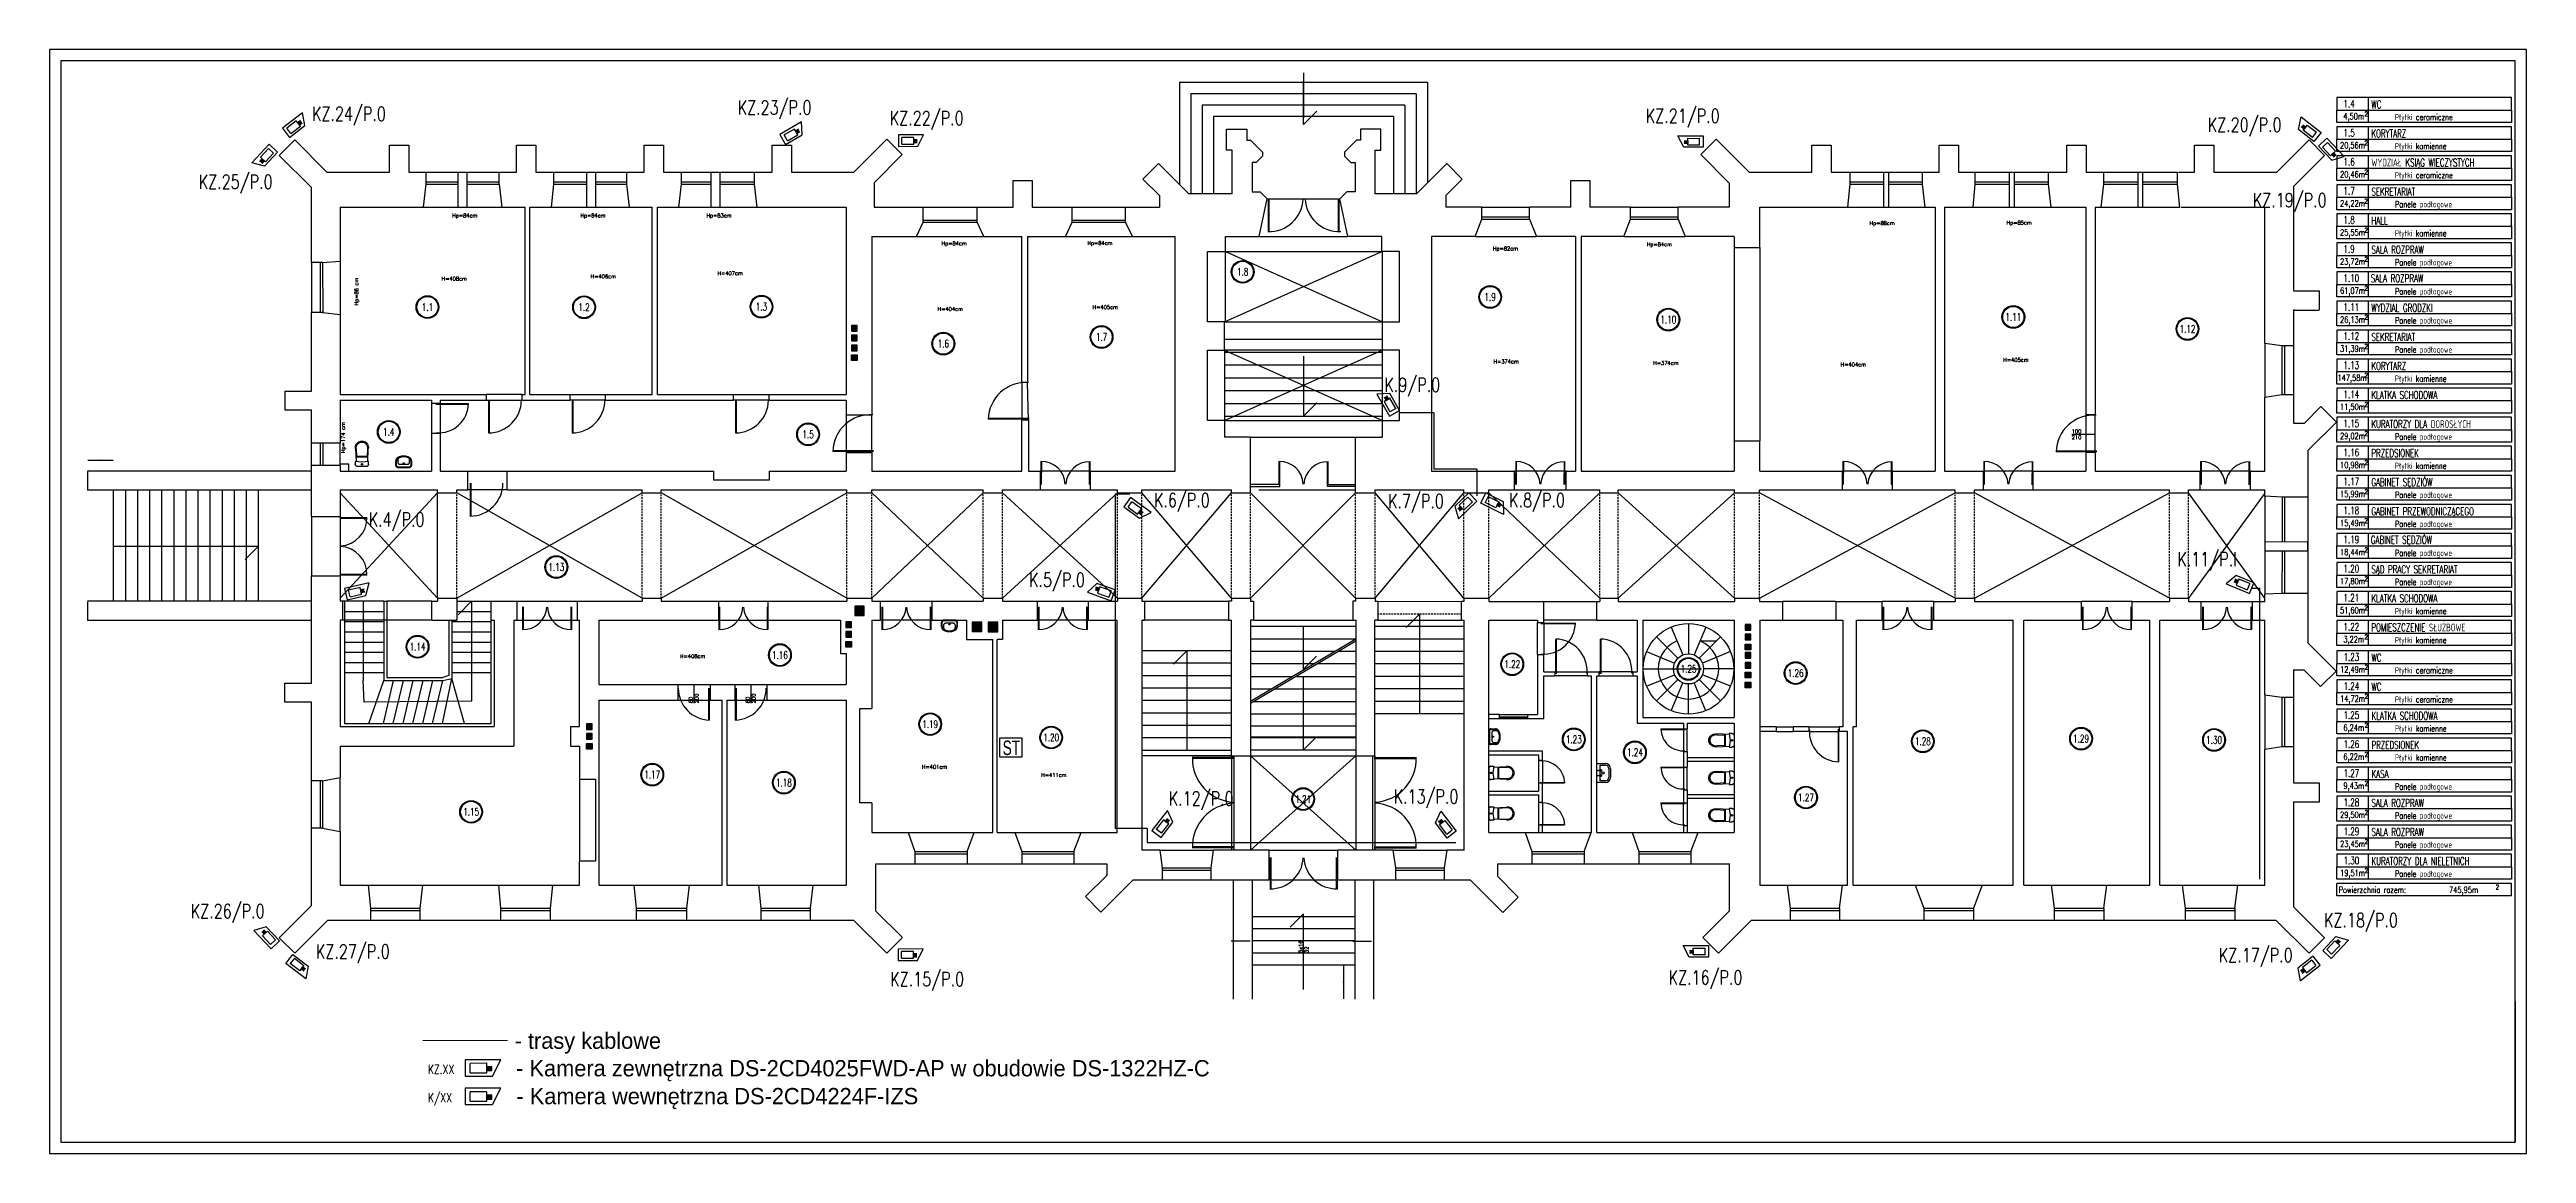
# Model space of a CAD drawing. Header units: millimetres. Extents: x 1324 to 4111, y 907 to 64537.
# Drawn here: x 1326 to 1982, y 1546 to 1838 of the extents above; entities that cross this region are included whole.
import ezdxf
from ezdxf.enums import TextEntityAlignment as Align

# ---------------------------------------------------------------- set-up
doc = ezdxf.new("R2010")
doc.units = ezdxf.units.MM
doc.linetypes.add('DASHED', pattern=[0.75, 0.5, -0.25])
doc.linetypes.add('LINETYPE_0', pattern=[0])
for name, color, linetype in [('_______CCTV', 7, 'Continuous'), ('ELEKTRYK', 5, 'Continuous'), ('ELKOS', 5, 'Continuous'), ('OPISY', 170, 'Continuous'), ('podkład', 8, 'Continuous'), ('RJ45', 4, 'Continuous'), ('Tabela ścianki', 7, 'Continuous'), ('TABELKI', 7, 'Continuous'), ('XIE-struktura opis', 7, 'Continuous')]:
    doc.layers.add(name, color=color, linetype=linetype)
doc.layers.add('E-Gniazda', color=5, linetype='Continuous', lineweight=30)
doc.styles.add('NIMBUSAN', font='ne19001d.ttf')
doc.styles.add('OPIS_CIENKI', font='romans.shx', dxfattribs={"width": 0.75, "height": 2})
doc.styles.add('ROMAND', font='romand')

msp = doc.modelspace()

# ---------------------------------------------------------------- texts
at = {"color": 4, "linetype": 'Continuous', "style": 'OPIS_CIENKI', "width": 0.75}
for s, p in [('KZ.24/P.0', (1395.51, 1819.34)), ('KZ.23/P.0', (1508.24, 1821)), ('KZ.22/P.0', (1548.54, 1818.17)), ('KZ.21/P.0', (1748.77, 1818.82)), ('KZ.20/P.0', (1897.58, 1816.41)), ('KZ.25/P.0', (1365.51, 1801.34)), ('KZ.19/P.0', (1909.52, 1796.45)), ('K.9/P.0', (1679.52, 1747.55)), ('K.6/P.0', (1618.5, 1716.98)), ('K.7/P.0', (1680.49, 1716.71)), ('K.8/P.0', (1712.57, 1717)), ('K.4/P.0', (1410.53, 1711.83)), ('K.11/P.I', (1889.53, 1701.38)), ('K.5/P.0', (1585.43, 1695.84)), ('K.12/P.0', (1622.42, 1637.94)), ('K.13/P.0', (1681.97, 1638.46)), ('KZ.26/P.0', (1363.41, 1608.14)), ('KZ.18/P.0', (1928.39, 1605.76)), ('KZ.27/P.0', (1396.55, 1597.41)), ('KZ.17/P.0', (1900.53, 1596.45)), ('KZ.15/P.0', (1548.66, 1590.1)), ('KZ.16/P.0', (1754.8, 1590.56))]:
    msp.add_text(s, height=3.713, dxfattribs=at).set_placement(p)
at = {"color": 7, "linetype": 'Continuous', "style": 'OPIS_CIENKI', "width": 0.75}
for s, p in [('KZ.XX', (1426.21, 1566.83)), ('K/XX', (1426.21, 1559.32))]:
    msp.add_text(s, height=2.396, dxfattribs=at).set_placement(p)
at = {"layer": 'ELKOS', "color": 7}
for s, p in [('- trasy kablowe', (1449.19, 1573.49)), ('- Kamera zewnętrzna DS-2CD4025FWD-AP w obudowie DS-1322HZ-C ', (1449.6, 1566.2)), ('- Kamera wewnętrzna DS-2CD4224F-IZS  ', (1449.67, 1558.81))]:
    msp.add_text(s, height=4.3131, dxfattribs=at).set_placement(p)
at = {"layer": 'OPISY', "color": 7, "linetype": 'Continuous', "style": 'ROMAND'}
for s, height, width, p in [('1.4', 1.979, 0.7, (1933.56, 1822.86, -11)), ('WC', 2.062, 0.666667, (1940.94, 1822.63)), (' 4,50m', 1.649, 0.7, (1932.64, 1819.71)), ('1.5', 1.979, 0.7, (1933.56, 1815.16, -11)), ('2', 1.24, 0.7, (1939.1, 1820.53, -73.31)), ('Płytki ceramiczne', 1.6495, 0.7, (1947.18, 1819.49)), ('20,56m', 1.649, 0.7, (1932.64, 1812.01)), ('2', 1.24, 0.7, (1939.1, 1812.84, -73.31)), ('KORYTARZ', 2.062, 0.666667, (1940.94, 1814.93)), ('Płytki kamienne', 1.6495, 0.7, (1947.18, 1811.79)), ('20,46m', 1.649, 0.7, (1932.64, 1804.31)), ('1.6', 1.979, 0.7, (1933.56, 1807.46, -11)), ('2', 1.24, 0.7, (1939.1, 1805.14, -73.31)), ('WYDZIAŁ KSIĄG WIECZYSTYCH', 2.0618, 0.666667, (1940.94, 1807.24)), ('Płytki ceramiczne', 1.6495, 0.7, (1947.18, 1804.1)), ('24,22m', 1.649, 0.7, (1932.64, 1796.61)), ('1.7', 1.979, 0.7, (1933.56, 1799.76, -11)), ('2', 1.24, 0.7, (1939.1, 1797.44, -73.31)), ('SEKRETARIAT', 2.0618, 0.666667, (1940.94, 1799.54)), ('Panele podłogowe', 1.6495, 0.7, (1947.18, 1796.4)), ('1.8', 1.979, 0.7, (1933.56, 1792.07, -11)), ('2', 1.24, 0.7, (1939.1, 1789.74, -73.31)), ('HALL', 2.062, 0.666667, (1940.94, 1791.84)), ('25,55m', 1.649, 0.7, (1932.64, 1788.92)), ('1.9', 1.979, 0.7, (1933.56, 1784.37, -11)), ('SALA ROZPRAW', 2.0618, 0.666667, (1940.94, 1784.14)), ('Płytki kamienne', 1.6495, 0.7, (1947.18, 1788.7)), ('23,72m', 1.649, 0.7, (1932.64, 1781.22)), ('1.10', 1.979, 0.7, (1933.56, 1776.67, -11)), ('2', 1.24, 0.7, (1939.1, 1782.05, -73.31)), ('SALA ROZPRAW', 2.0618, 0.666667, (1940.8, 1776.58)), ('Panele podłogowe', 1.6495, 0.7, (1947.18, 1781)), ('61,07m', 1.649, 0.7, (1932.64, 1773.52)), ('2', 1.24, 0.7, (1939.1, 1774.35, -73.31)), ('Panele podłogowe', 1.6495, 0.7, (1947.18, 1773.31)), ('26,13m', 1.649, 0.7, (1932.64, 1765.82)), ('1.11', 1.979, 0.7, (1933.56, 1768.97, -11)), ('2', 1.24, 0.7, (1939.1, 1766.65, -73.31)), ('WYDZIAL GRODZKI', 2.0618, 0.666667, (1940.94, 1768.75)), ('Panele podłogowe', 1.6495, 0.7, (1947.18, 1765.61)), ('31,39m', 1.649, 0.7, (1932.64, 1758.13)), ('1.12', 1.979, 0.7, (1933.56, 1761.28, -11)), ('2', 1.24, 0.7, (1939.1, 1758.95, -73.31)), ('SEKRETARIAT', 2.0618, 0.666667, (1940.94, 1761.05)), ('Panele podłogowe', 1.6495, 0.7, (1947.18, 1757.91)), ('147,58m', 1.649, 0.7, (1931.98, 1750.43)), ('1.13', 1.979, 0.7, (1933.56, 1753.58, -11)), ('2', 1.24, 0.7, (1939.1, 1751.26, -73.31)), ('KORYTARZ', 2.062, 0.666667, (1940.94, 1753.36)), ('Płytki kamienne', 1.6495, 0.7, (1947.18, 1750.21)), ('1.14', 1.979, 0.7, (1933.56, 1745.88, -11)), ('KLATKA SCHODOWA', 2.0618, 0.666667, (1940.94, 1745.66)), ('11,50m', 1.649, 0.7, (1932.64, 1742.73)), ('1.15', 1.979, 0.7, (1933.56, 1738.18, -11)), ('2', 1.24, 0.7, (1939.1, 1743.56, -73.31)), ('KURATORZY DLA DOROSŁYCH', 2.0618, 0.666667, (1940.94, 1737.96)), ('29,02m', 1.649, 0.7, (1932.64, 1735.03)), ('1.16', 1.979, 0.7, (1933.56, 1730.49, -11)), ('2', 1.24, 0.7, (1939.1, 1735.86, -73.31)), ('PRZEDSIONEK', 2.0618, 0.666667, (1940.94, 1730.26)), ('Panele podłogowe', 1.6495, 0.7, (1947.18, 1734.82)), ('10,98m', 1.649, 0.7, (1932.64, 1727.34)), ('2', 1.24, 0.7, (1939.1, 1728.16, -73.31)), ('GABINET SĘDZIÓW', 2.0618, 0.666667, (1940.94, 1722.57)), ('Płytki kamienne', 1.6495, 0.7, (1947.18, 1727.12)), ('15,99m', 1.649, 0.7, (1932.64, 1719.64)), ('1.17', 1.979, 0.7, (1933.56, 1722.79, -11)), ('2', 1.24, 0.7, (1939.1, 1720.47, -73.31)), ('Panele podłogowe', 1.6495, 0.7, (1947.18, 1719.42)), ('15,49m', 1.649, 0.7, (1932.64, 1711.94)), ('1.18', 1.979, 0.7, (1933.56, 1715.09, -11)), ('2', 1.24, 0.7, (1939.1, 1712.77, -73.31)), ('GABINET PRZEWODNICZĄCEGO', 2.0618, 0.666667, (1940.94, 1714.87)), ('Panele podłogowe', 1.6495, 0.7, (1947.18, 1711.73)), ('18,44m', 1.649, 0.7, (1932.64, 1704.24)), ('1.19', 1.979, 0.7, (1933.56, 1707.4, -11)), ('2', 1.24, 0.7, (1939.1, 1705.07, -73.31)), ('GABINET SĘDZIÓW', 2.0618, 0.666667, (1940.8, 1707.3)), ('Panele podłogowe', 1.6495, 0.7, (1947.18, 1704.03)), ('1.20', 1.979, 0.7, (1933.56, 1699.7, -11)), ('SĄD PRACY SEKRETARIAT', 2.0618, 0.666667, (1940.94, 1699.47)), ('17,80m', 1.649, 0.7, (1932.64, 1696.55)), ('1.21', 1.979, 0.7, (1933.56, 1692, -11)), ('2', 1.24, 0.7, (1939.1, 1697.37, -73.31)), ('KLATKA SCHODOWA', 2.0618, 0.666667, (1940.94, 1691.78)), ('Panele podłogowe', 1.6495, 0.7, (1947.18, 1696.33)), ('51,60m', 1.649, 0.7, (1932.64, 1688.85)), ('1.22', 1.979, 0.7, (1933.56, 1684.3, -11)), ('2', 1.24, 0.7, (1939.1, 1689.68, -73.31)), ('POMIESZCZENIE SŁUŻBOWE', 2.0618, 0.666667, (1940.94, 1684.08)), ('Płytki kamienne', 1.6495, 0.7, (1947.18, 1688.63)), (' 3,22m', 1.649, 0.7, (1932.64, 1681.15)), ('2', 1.24, 0.7, (1939.1, 1681.98, -73.31)), ('Płytki kamienne', 1.6495, 0.7, (1947.18, 1680.94)), ('12,49m', 1.649, 0.7, (1932.66, 1673.14)), ('1.23', 1.979, 0.7, (1933.57, 1676.29, -11)), ('2', 1.24, 0.7, (1939.12, 1673.97, -73.31)), ('WC', 2.062, 0.666667, (1940.96, 1676.07)), ('Płytki ceramiczne', 1.6495, 0.7, (1947.18, 1672.93)), ('14,72m', 1.649, 0.7, (1932.66, 1665.44)), ('1.24', 1.979, 0.7, (1933.57, 1668.59, -11)), ('2', 1.24, 0.7, (1939.12, 1666.27, -73.31)), ('WC', 2.062, 0.666667, (1940.96, 1668.37)), ('Płytki ceramiczne', 1.6495, 0.7, (1947.18, 1665.23)), ('1.25', 1.979, 0.7, (1933.57, 1660.9, -11)), ('2', 1.24, 0.7, (1939.12, 1658.57, -73.31)), ('KLATKA SCHODOWA', 2.0618, 0.666667, (1940.96, 1660.67)), (' 6,24m', 1.649, 0.7, (1932.66, 1657.75)), ('1.26', 1.979, 0.7, (1933.57, 1653.2, -11)), ('PRZEDSIONEK', 2.0618, 0.666667, (1940.96, 1652.97)), ('Płytki kamienne', 1.6495, 0.7, (1947.19, 1657.53)), (' 6,22m', 1.649, 0.7, (1932.66, 1650.05)), ('1.27', 1.979, 0.7, (1933.57, 1645.5, -11)), ('2', 1.24, 0.7, (1939.12, 1650.88, -73.31)), ('KASA', 2.062, 0.666667, (1940.96, 1645.28)), ('Płytki kamienne', 1.6495, 0.7, (1947.19, 1649.83)), (' 9,43m', 1.649, 0.7, (1932.66, 1642.35)), ('2', 1.24, 0.7, (1939.12, 1643.18, -73.31)), ('Panele podłogowe', 1.6495, 0.7, (1947.18, 1642.14)), ('29,50m', 1.649, 0.7, (1932.66, 1634.65)), ('1.28', 1.979, 0.7, (1933.57, 1637.8, -11)), ('2', 1.24, 0.7, (1939.12, 1635.48, -73.31)), ('SALA ROZPRAW', 2.0618, 0.666667, (1940.96, 1637.58)), ('Panele podłogowe', 1.6495, 0.7, (1947.18, 1634.44)), ('23,45m', 1.649, 0.7, (1932.66, 1626.96)), ('1.29', 1.979, 0.7, (1933.57, 1630.11, -11)), ('2', 1.24, 0.7, (1939.12, 1627.78, -73.31)), ('SALA ROZPRAW', 2.0618, 0.666667, (1940.96, 1629.88)), ('Panele podłogowe', 1.6495, 0.7, (1947.18, 1626.74)), ('19,51m', 1.649, 0.7, (1932.66, 1619.26)), ('1.30', 1.979, 0.7, (1933.57, 1622.41, -11)), ('2', 1.24, 0.7, (1939.12, 1620.09, -73.31)), ('KURATORZY DLA NIELETNICH', 2.0618, 0.666667, (1940.96, 1622.18)), ('Panele podłogowe', 1.6495, 0.7, (1947.18, 1619.04)), ('Powierzchnia razem:             745,95m', 1.6495, 0.7, (1932.28, 1614.79)), ('2', 1.24, 0.7, (1973.86, 1615.72))]:
    msp.add_text(s, height=height, dxfattribs=dict(at, width=width)).set_placement(p)
at = {"layer": 'podkład', "color": 8, "style": 'ROMAND'}
for s, p in [('Hp=84cm', (1436, 1793.44)), ('Hp=84cm', (1469.93, 1793.44)), ('Hp=83cm', (1503.31, 1793.44)), ('Hp=88cm', (1811.36, 1791.43)), ('Hp=85cm', (1847.65, 1791.55)), ('Hp=84cm', (1565.61, 1786.06)), ('Hp=84cm', (1604.2, 1786.13)), ('Hp=82cm', (1711.61, 1784.7)), ('Hp=84cm', (1752.36, 1785.81)), ('H=408cm', (1433.19, 1776.71)), ('H=406cm', (1472.67, 1777.31)), ('H=407cm', (1506.26, 1778.15)), ('H=404cm', (1564.57, 1768.68)), ('H=405cm', (1605.61, 1769.16)), ('H=374cm', (1711.78, 1754.76)), ('H=374cm', (1754.09, 1754.35)), ('H=404cm', (1803.73, 1753.97)), ('H=405cm', (1846.81, 1755.2)), ('H=408cm', (1496.34, 1676.69)), ('H=401cm', (1560.4, 1647.38)), ('H=411cm', (1592, 1645.21))]:
    msp.add_text(s, height=1, dxfattribs=at).set_placement(p, align=Align.BOTTOM_CENTER)
at = {"layer": 'podkład', "color": 8, "style": 'ROMAND', "width": 0.7}
for s, p in [('1.8', (1642, 1779.32)), ('1.9', (1707.55, 1772.66)), ('1.1', (1426.1, 1769.98)), ('1.2', (1467.58, 1769.95)), ('1.3', (1514.57, 1770.09)), ('1.10', (1754.74, 1766.67)), ('1.11', (1846.11, 1767.37)), ('1.12', (1892.24, 1764.2)), ('1.6', (1562.73, 1760.3)), ('1.7', (1604.64, 1762.06)), ('1.4', (1415.86, 1736.92)), ('1.5', (1526.91, 1736.27)), ('1.13', (1460.23, 1701.12)), ('1.14', (1423.49, 1680.01)), ('1.16', (1519.46, 1677.8)), ('1.22', (1713.4, 1675.38)), ('1.25', (1760.09, 1674.14)), ('1.26', (1788.46, 1673.02)), ('1.19', (1559.25, 1659.49)), ('1.20', (1591.29, 1655.97)), ('1.23', (1729.7, 1655.46)), ('1.28', (1822.15, 1654.97)), ('1.29', (1864.05, 1655.67)), ('1.30', (1899.27, 1655.32)), ('1.17', (1485.65, 1646.12)), ('1.24', (1745.9, 1652.05)), ('1.18', (1520.51, 1644.01)), ('1.21', (1658.03, 1639.64)), ('1.27', (1791.21, 1640.07)), ('1.15', (1437.67, 1636.28))]:
    msp.add_text(s, height=2, dxfattribs=at).set_placement(p, align=Align.MIDDLE_CENTER)
at = {"layer": 'podkład', "color": 8, "style": 'ROMAND'}
for s, p in [('Hp=86 cm', (1408.08, 1774.09)), ('Hp=174 cm', (1404.56, 1735.41))]:
    msp.add_text(s, height=1, rotation=90, dxfattribs=at).set_placement(p, align=Align.BOTTOM_CENTER)
for s, p in [('210', (1861.55, 1734.68)), ('100', (1861.55, 1736.25))]:
    msp.add_text(s, height=1, dxfattribs=at).set_placement(p, align=Align.BOTTOM_LEFT)
for s, p in [('80', (1496.64, 1665.04)), ('200', (1498.21, 1665.04)), ('80', (1511.74, 1665.04)), ('200', (1513.31, 1665.04)), ('5x16', (1658.14, 1598.88)), ('32', (1659.71, 1598.88))]:
    msp.add_text(s, height=1, rotation=90, dxfattribs=at).set_placement(p, align=Align.BOTTOM_LEFT)
at = {"layer": 'podkład', "color": 8, "insert": (1339.53, 1729.45), "char_height": 0.09, "attachment_point": 5, "style": 'ROMAND'}
msp.add_mtext('\\A1;691', dxfattribs=at)
at = {"layer": 'podkład', "color": 8, "insert": (1668.66, 1591.2), "char_height": 0.09, "attachment_point": 5, "rotation": 90, "style": 'ROMAND'}
msp.add_mtext('\\A1;910', dxfattribs=at)
at = {"layer": 'XIE-struktura opis', "color": 6, "style": 'NIMBUSAN', "width": 0.7}
msp.add_text('ST', height=3.84, dxfattribs=at).set_placement((1578.45, 1651.32))

# ---------------------------------------------------------------- hatches: boundary and pattern name
at = {"layer": '_______CCTV'}
for points in [[(1391.73, 1818.82), (1392.48, 1819.39), (1392.93, 1818.82), (1392.18, 1818.24)], [(1923.57, 1817.72), (1922.83, 1818.29), (1922.38, 1817.72), (1923.12, 1817.14)], [(1523.58, 1816.61), (1524.4, 1817.08), (1524.76, 1816.44), (1523.95, 1815.97)], [(1554.9, 1814.31), (1555.84, 1814.31), (1555.84, 1813.58), (1554.9, 1813.58)], [(1759.87, 1814.06), (1758.93, 1814.06), (1758.93, 1813.33), (1759.87, 1813.33)], [(1930.99, 1810.86), (1931.64, 1810.17), (1931.1, 1809.67), (1930.46, 1810.36)], [(1382.35, 1809.23), (1381.71, 1808.54), (1382.25, 1808.04), (1382.89, 1808.73)], [(1679.99, 1745.27), (1679.52, 1746.09), (1680.15, 1746.46), (1680.63, 1745.64)], [(1614.87, 1716.07), (1615.63, 1715.52), (1615.2, 1714.93), (1614.44, 1715.48)], [(1700.15, 1716.67), (1699.47, 1716.02), (1698.96, 1716.55), (1699.64, 1717.2)], [(1709.33, 1717.38), (1710.18, 1716.96), (1710.5, 1717.62), (1709.66, 1718.03)], [(1408.4, 1695.07), (1409.31, 1695.28), (1409.48, 1694.56), (1408.56, 1694.36)], [(1603.8, 1694.8), (1602.91, 1695.12), (1603.16, 1695.81), (1604.04, 1695.49)], [(1905.41, 1696.87), (1904.54, 1697.24), (1904.83, 1697.91), (1905.7, 1697.55)], [(1621.51, 1633.78), (1622.08, 1634.53), (1622.66, 1634.08), (1622.09, 1633.33)], [(1695.06, 1633.58), (1694.49, 1634.33), (1693.91, 1633.88), (1694.48, 1633.13)], [(1382.86, 1603.86), (1382.22, 1604.54), (1382.76, 1605.04), (1383.4, 1604.36)], [(1932.09, 1601.3), (1932.74, 1601.99), (1932.2, 1602.49), (1931.56, 1601.8)], [(1392.64, 1594.64), (1393.38, 1594.06), (1393.83, 1594.64), (1393.09, 1595.22)], [(1554.81, 1598.63), (1555.75, 1598.63), (1555.75, 1597.89), (1554.81, 1597.89)], [(1761.32, 1599.52), (1760.38, 1599.52), (1760.38, 1598.79), (1761.32, 1598.79)], [(1923.37, 1594.13), (1922.63, 1593.56), (1922.18, 1594.13), (1922.92, 1594.71)], [(1441.83, 1568.76), (1443.17, 1568.76), (1443.17, 1567.72), (1441.84, 1567.72)], [(1441.83, 1561.24), (1443.17, 1561.24), (1443.17, 1560.2), (1441.84, 1560.2)]]:
    msp.add_hatch(color=256, dxfattribs=at).paths.add_polyline_path(points)
at = {"layer": 'podkład'}
for points in [[(1539.94, 1765.13), (1538.44, 1765.13), (1538.44, 1763.63), (1539.94, 1763.63)], [(1539.94, 1762.53), (1538.44, 1762.53), (1538.44, 1761.03), (1539.94, 1761.03)], [(1539.94, 1759.92), (1538.44, 1759.92), (1538.44, 1758.42), (1539.94, 1758.42)], [(1539.94, 1755.82), (1539.94, 1757.32), (1538.44, 1757.32), (1538.44, 1755.82)], [(1538.42, 1686.63), (1536.92, 1686.63), (1536.92, 1685.13), (1538.42, 1685.13)], [(1541.8, 1690.75), (1539.3, 1690.75), (1539.3, 1688.25), (1541.8, 1688.25)], [(1572.91, 1686.51), (1570.41, 1686.51), (1570.41, 1684.01), (1572.91, 1684.01)], [(1577.14, 1686.49), (1574.64, 1686.49), (1574.64, 1683.99), (1577.14, 1683.99)], [(1538.42, 1684.03), (1536.92, 1684.03), (1536.92, 1682.53), (1538.42, 1682.53)], [(1538.42, 1679.93), (1538.42, 1681.43), (1536.92, 1681.43), (1536.92, 1679.93)], [(1776.55, 1685.91), (1775.05, 1685.91), (1775.05, 1684.41), (1776.55, 1684.41)], [(1776.55, 1683.31), (1775.05, 1683.31), (1775.05, 1681.81), (1776.55, 1681.81)], [(1776.55, 1679.2), (1776.55, 1680.7), (1775.05, 1680.7), (1775.05, 1679.2)], [(1776.55, 1678.48), (1775.05, 1678.48), (1775.05, 1676.98), (1776.55, 1676.98)], [(1776.55, 1675.87), (1775.05, 1675.87), (1775.05, 1674.37), (1776.55, 1674.37)], [(1776.55, 1671.77), (1776.55, 1673.27), (1775.05, 1673.27), (1775.05, 1671.77)], [(1776.55, 1669.16), (1775.05, 1669.16), (1775.05, 1670.66), (1776.55, 1670.66)], [(1469.74, 1659.6), (1468.24, 1659.6), (1468.24, 1658.1), (1469.74, 1658.1)], [(1469.74, 1657), (1468.24, 1657), (1468.24, 1655.5), (1469.74, 1655.5)], [(1469.74, 1652.89), (1469.74, 1654.39), (1468.24, 1654.39), (1468.24, 1652.89)]]:
    msp.add_hatch(color=8, dxfattribs=at).paths.add_polyline_path(points)

# ---------------------------------------------------------------- linework, layer by layer
at = {"color": 7}
msp.add_line((1979.01, 1586.02), (1979.01, 1548.77), dxfattribs=at)
at = {"layer": '_______CCTV', "color": 6}
for p, q in [((1392.99, 1821.46), (1387.71, 1817.34)), ((1387.71, 1817.34), (1389.58, 1814.94)), ((1389.58, 1814.94), (1393.63, 1818.09)), ((1393.63, 1818.09), (1392.99, 1821.46)), ((1525.19, 1819.05), (1519.39, 1815.7)), ((1525.36, 1815.62), (1525.19, 1819.05)), ((1921.68, 1816.99), (1922.31, 1820.36)), ((1922.31, 1820.36), (1927.6, 1816.24)), ((1379.61, 1808.21), (1384.18, 1813.1)), ((1386.41, 1811.02), (1382.91, 1807.28)), ((1384.18, 1813.1), (1386.41, 1811.02)), ((1519.39, 1815.7), (1520.92, 1813.06)), ((1520.92, 1813.06), (1525.36, 1815.62)), ((1557.52, 1815.62), (1550.82, 1815.61)), ((1550.82, 1815.61), (1550.82, 1812.56)), ((1550.82, 1812.56), (1555.95, 1812.57)), ((1555.95, 1812.57), (1557.52, 1815.62)), ((1757.26, 1815.37), (1763.96, 1815.37)), ((1758.83, 1812.32), (1757.26, 1815.37)), ((1763.95, 1812.32), (1758.83, 1812.32)), ((1763.96, 1815.37), (1763.95, 1812.32)), ((1925.73, 1813.84), (1921.68, 1816.99)), ((1927.6, 1816.24), (1925.73, 1813.84)), ((1929.17, 1814.73), (1926.94, 1812.65)), ((1926.94, 1812.65), (1930.44, 1808.91)), ((1933.74, 1809.84), (1929.17, 1814.73)), ((1382.91, 1807.28), (1379.61, 1808.21)), ((1930.44, 1808.91), (1933.74, 1809.84)), ((1680.97, 1747.05), (1677.55, 1746.88)), ((1677.55, 1746.88), (1680.9, 1741.09)), ((1683.54, 1742.61), (1680.97, 1747.05)), ((1680.9, 1741.09), (1683.54, 1742.61)), ((1612.32, 1719.52), (1610.54, 1717.05)), ((1617.75, 1715.6), (1612.32, 1719.52)), ((1701.9, 1720.75), (1698.19, 1717.21)), ((1704, 1718.54), (1701.9, 1720.75)), ((1705.09, 1718.02), (1706.45, 1720.75)), ((1706.45, 1720.75), (1711.04, 1718.47)), ((1610.54, 1717.05), (1614.7, 1714.05)), ((1614.7, 1714.05), (1617.75, 1715.6)), ((1698.19, 1717.21), (1699.16, 1713.92)), ((1699.16, 1713.92), (1704, 1718.54)), ((1711.1, 1715.04), (1705.09, 1718.02)), ((1711.04, 1718.47), (1711.1, 1715.04)), ((1410.66, 1696.92), (1404.13, 1695.45)), ((1404.13, 1695.45), (1404.8, 1692.47)), ((1404.8, 1692.47), (1409.8, 1693.6)), ((1409.8, 1693.6), (1410.66, 1696.92)), ((1603.4, 1696.79), (1600.89, 1694.45)), ((1600.89, 1694.45), (1607.19, 1692.19)), ((1608.22, 1695.05), (1603.4, 1696.79)), ((1607.19, 1692.19), (1608.22, 1695.05)), ((1905.12, 1698.88), (1902.5, 1696.67)), ((1902.5, 1696.67), (1908.67, 1694.09)), ((1909.85, 1696.91), (1905.12, 1698.88)), ((1908.67, 1694.09), (1909.85, 1696.91)), ((1622.06, 1636.65), (1617.99, 1631.34)), ((1620.41, 1629.48), (1623.53, 1633.55)), ((1623.53, 1633.55), (1622.06, 1636.65)), ((1693.04, 1633.35), (1694.51, 1636.45)), ((1694.51, 1636.45), (1698.58, 1631.14)), ((1617.99, 1631.34), (1620.41, 1629.48)), ((1696.16, 1629.28), (1693.04, 1633.35)), ((1698.58, 1631.14), (1696.16, 1629.28)), ((1383.42, 1605.81), (1380.12, 1604.87)), ((1380.12, 1604.87), (1384.69, 1599.98)), ((1386.92, 1602.06), (1383.42, 1605.81)), ((1384.69, 1599.98), (1386.92, 1602.06)), ((1758.7, 1600.83), (1765.4, 1600.83)), ((1760.27, 1597.78), (1758.7, 1600.83)), ((1765.4, 1600.83), (1765.4, 1597.78)), ((1928.04, 1599.51), (1931.54, 1603.26)), ((1934.84, 1602.32), (1930.26, 1597.43)), ((1931.54, 1603.26), (1934.84, 1602.32)), ((1388.62, 1596.11), (1390.49, 1598.52)), ((1393.9, 1592), (1388.62, 1596.11)), ((1390.49, 1598.52), (1394.54, 1595.37)), ((1394.54, 1595.37), (1393.9, 1592)), ((1557.43, 1599.94), (1550.73, 1599.93)), ((1550.73, 1599.93), (1550.73, 1596.88)), ((1550.73, 1596.88), (1555.86, 1596.89)), ((1555.86, 1596.89), (1557.43, 1599.94)), ((1765.4, 1597.78), (1760.27, 1597.78)), ((1925.52, 1598.01), (1921.47, 1594.87)), ((1921.47, 1594.87), (1922.11, 1591.5)), ((1922.11, 1591.5), (1927.39, 1595.61)), ((1927.39, 1595.61), (1925.52, 1598.01)), ((1930.26, 1597.43), (1928.04, 1599.51)), ((1445.54, 1570.62), (1436.05, 1570.61)), ((1436.05, 1570.61), (1436.05, 1566.28)), ((1443.32, 1566.29), (1445.54, 1570.62)), ((1436.05, 1566.28), (1443.32, 1566.29)), ((1445.54, 1563.1), (1436.05, 1563.09)), ((1436.05, 1563.09), (1436.05, 1558.76)), ((1443.32, 1558.78), (1445.54, 1563.1)), ((1436.05, 1558.76), (1443.32, 1558.78))]:
    msp.add_line(p, q, dxfattribs=at)
at = {"layer": '_______CCTV'}
for p, q in [((1391.35, 1819.31), (1388.87, 1817.38)), ((1389.96, 1815.98), (1388.87, 1817.38)), ((1389.96, 1815.98), (1392.44, 1817.91)), ((1392.44, 1817.91), (1391.35, 1819.31)), ((1392.48, 1819.39), (1391.73, 1818.82)), ((1391.73, 1818.82), (1392.18, 1818.24)), ((1392.18, 1818.24), (1392.93, 1818.82)), ((1523.27, 1817.15), (1520.55, 1815.58)), ((1524.16, 1815.61), (1523.27, 1817.15)), ((1923.12, 1817.14), (1922.38, 1817.72)), ((1922.83, 1818.29), (1923.57, 1817.72)), ((1922.87, 1816.81), (1923.96, 1818.21)), ((1923.57, 1817.72), (1923.12, 1817.14)), ((1923.96, 1818.21), (1926.44, 1816.28)), ((1381.9, 1809.66), (1384.04, 1811.95)), ((1385.34, 1810.74), (1383.2, 1808.44)), ((1385.34, 1810.74), (1384.04, 1811.95)), ((1521.44, 1814.04), (1520.55, 1815.58)), ((1521.44, 1814.04), (1524.16, 1815.61)), ((1524.4, 1817.08), (1523.58, 1816.61)), ((1523.58, 1816.61), (1523.95, 1815.97)), ((1523.95, 1815.97), (1524.76, 1816.44)), ((1554.9, 1814.94), (1551.76, 1814.93)), ((1551.76, 1813.15), (1551.76, 1814.93)), ((1551.76, 1813.15), (1554.9, 1813.16)), ((1554.9, 1813.16), (1554.9, 1814.94)), ((1554.9, 1814.31), (1554.9, 1813.58)), ((1555.84, 1814.31), (1554.9, 1814.31)), ((1554.9, 1813.58), (1555.84, 1813.58)), ((1758.93, 1814.06), (1759.87, 1814.06)), ((1759.87, 1813.33), (1758.93, 1813.33)), ((1759.87, 1812.91), (1759.87, 1814.69)), ((1759.87, 1814.69), (1763.01, 1814.68)), ((1759.87, 1814.06), (1759.87, 1813.33)), ((1763.01, 1812.91), (1759.87, 1812.91)), ((1763.01, 1812.91), (1763.01, 1814.68)), ((1925.34, 1814.88), (1922.87, 1816.81)), ((1925.34, 1814.88), (1926.44, 1816.28)), ((1928.01, 1812.37), (1929.31, 1813.58)), ((1928.01, 1812.37), (1930.15, 1810.07)), ((1931.45, 1811.29), (1929.31, 1813.58)), ((1930.15, 1810.07), (1931.45, 1811.29)), ((1930.99, 1810.86), (1930.46, 1810.36)), ((1931.64, 1810.17), (1930.99, 1810.86)), ((1381.71, 1808.54), (1382.35, 1809.23)), ((1383.2, 1808.44), (1381.9, 1809.66)), ((1382.89, 1808.73), (1382.25, 1808.04)), ((1382.35, 1809.23), (1382.89, 1808.73)), ((1930.46, 1810.36), (1931.1, 1809.67)), ((1680.99, 1745.85), (1679.45, 1744.96)), ((1679.52, 1746.09), (1679.99, 1745.27)), ((1679.99, 1745.27), (1680.63, 1745.64)), ((1680.63, 1745.64), (1680.15, 1746.46)), ((1682.56, 1743.13), (1680.99, 1745.85)), ((1679.45, 1744.96), (1681.02, 1742.24)), ((1682.56, 1743.13), (1681.02, 1742.24)), ((1701.63, 1719.67), (1699.35, 1717.51)), ((1701.63, 1719.67), (1702.85, 1718.38)), ((1707.03, 1719.8), (1706.24, 1718.21)), ((1707.03, 1719.8), (1709.84, 1718.41)), ((1611.65, 1716.97), (1612.69, 1718.42)), ((1611.65, 1716.97), (1614.19, 1715.14)), ((1615.23, 1716.58), (1612.69, 1718.42)), ((1614.19, 1715.14), (1615.23, 1716.58)), ((1614.87, 1716.07), (1614.44, 1715.48)), ((1614.44, 1715.48), (1615.2, 1714.93)), ((1615.63, 1715.52), (1614.87, 1716.07)), ((1699.64, 1717.2), (1698.96, 1716.55)), ((1699.35, 1717.51), (1700.58, 1716.22)), ((1699.47, 1716.02), (1700.15, 1716.67)), ((1700.15, 1716.67), (1699.64, 1717.2)), ((1700.58, 1716.22), (1702.85, 1718.38)), ((1709.05, 1716.82), (1706.24, 1718.21)), ((1709.84, 1718.41), (1709.05, 1716.82)), ((1709.33, 1717.38), (1709.66, 1718.03)), ((1710.18, 1716.96), (1709.33, 1717.38)), ((1709.66, 1718.03), (1710.5, 1717.62)), ((1408.26, 1695.68), (1405.2, 1694.99)), ((1405.59, 1693.25), (1405.2, 1694.99)), ((1405.59, 1693.25), (1408.65, 1693.95)), ((1408.65, 1693.95), (1408.26, 1695.68)), ((1409.31, 1695.28), (1408.4, 1695.07)), ((1408.4, 1695.07), (1408.56, 1694.36)), ((1408.56, 1694.36), (1409.48, 1694.56)), ((1602.91, 1695.12), (1603.8, 1694.8)), ((1604.04, 1695.49), (1603.16, 1695.81)), ((1604.19, 1695.88), (1603.58, 1694.21)), ((1603.58, 1694.21), (1606.54, 1693.14)), ((1603.8, 1694.8), (1604.04, 1695.49)), ((1607.14, 1694.82), (1604.19, 1695.88)), ((1607.14, 1694.82), (1606.54, 1693.14)), ((1904.54, 1697.24), (1905.41, 1696.87)), ((1905.7, 1697.55), (1904.83, 1697.91)), ((1905.86, 1697.93), (1905.17, 1696.29)), ((1905.17, 1696.29), (1908.07, 1695.08)), ((1905.41, 1696.87), (1905.7, 1697.55)), ((1908.75, 1696.73), (1905.86, 1697.93)), ((1908.75, 1696.73), (1908.07, 1695.08)), ((1621.01, 1634.16), (1619.1, 1631.67)), ((1622.42, 1633.08), (1621.01, 1634.16)), ((1622.08, 1634.53), (1621.51, 1633.78)), ((1621.51, 1633.78), (1622.09, 1633.33)), ((1622.09, 1633.33), (1622.66, 1634.08)), ((1694.48, 1633.13), (1693.91, 1633.88)), ((1694.15, 1632.88), (1695.56, 1633.96)), ((1695.06, 1633.58), (1694.48, 1633.13)), ((1694.49, 1634.33), (1695.06, 1633.58)), ((1695.56, 1633.96), (1697.47, 1631.47)), ((1620.51, 1630.59), (1619.1, 1631.67)), ((1620.51, 1630.59), (1622.42, 1633.08)), ((1696.06, 1630.39), (1694.15, 1632.88)), ((1696.06, 1630.39), (1697.47, 1631.47)), ((1382.22, 1604.54), (1382.86, 1603.86)), ((1383.71, 1604.64), (1382.41, 1603.43)), ((1382.41, 1603.43), (1384.55, 1601.13)), ((1383.4, 1604.36), (1382.76, 1605.04)), ((1382.86, 1603.86), (1383.4, 1604.36)), ((1385.85, 1602.35), (1383.71, 1604.64)), ((1385.85, 1602.35), (1384.55, 1601.13)), ((1929.11, 1599.8), (1931.25, 1602.09)), ((1932.55, 1600.88), (1930.41, 1598.58)), ((1931.25, 1602.09), (1932.55, 1600.88)), ((1931.56, 1601.8), (1932.2, 1602.49)), ((1932.09, 1601.3), (1931.56, 1601.8)), ((1932.74, 1601.99), (1932.09, 1601.3)), ((1390.87, 1597.48), (1389.78, 1596.07)), ((1392.26, 1594.14), (1389.78, 1596.07)), ((1390.87, 1597.48), (1393.35, 1595.55)), ((1393.35, 1595.55), (1392.26, 1594.14)), ((1392.64, 1594.64), (1393.09, 1595.22)), ((1393.38, 1594.06), (1392.64, 1594.64)), ((1393.09, 1595.22), (1393.83, 1594.64)), ((1554.81, 1599.25), (1551.67, 1599.25)), ((1551.67, 1597.47), (1551.67, 1599.25)), ((1551.67, 1597.47), (1554.81, 1597.47)), ((1554.81, 1597.47), (1554.81, 1599.25)), ((1554.81, 1598.63), (1554.81, 1597.89)), ((1555.75, 1598.63), (1554.81, 1598.63)), ((1554.81, 1597.89), (1555.75, 1597.89)), ((1760.38, 1599.52), (1761.32, 1599.52)), ((1761.32, 1598.79), (1760.38, 1598.79)), ((1761.32, 1598.37), (1761.32, 1600.15)), ((1761.32, 1600.15), (1764.46, 1600.15)), ((1761.32, 1599.52), (1761.32, 1598.79)), ((1764.46, 1598.37), (1761.32, 1598.37)), ((1764.46, 1598.37), (1764.46, 1600.15)), ((1922.92, 1594.71), (1922.18, 1594.13)), ((1922.63, 1593.56), (1923.37, 1594.13)), ((1925.14, 1596.97), (1922.66, 1595.04)), ((1922.66, 1595.04), (1923.75, 1593.64)), ((1923.37, 1594.13), (1922.92, 1594.71)), ((1923.75, 1593.64), (1926.23, 1595.57)), ((1925.14, 1596.97), (1926.23, 1595.57)), ((1929.11, 1599.8), (1930.41, 1598.58)), ((1441.83, 1569.65), (1437.38, 1569.64)), ((1437.39, 1567.12), (1437.38, 1569.64)), ((1441.84, 1567.13), (1441.83, 1569.65)), ((1441.83, 1568.76), (1441.84, 1567.72)), ((1443.17, 1568.76), (1441.83, 1568.76)), ((1443.17, 1567.72), (1443.17, 1568.76)), ((1441.83, 1562.13), (1437.38, 1562.12)), ((1437.39, 1559.6), (1437.38, 1562.12)), ((1437.39, 1567.12), (1441.84, 1567.13)), ((1441.84, 1559.61), (1441.83, 1562.13)), ((1441.84, 1567.72), (1443.17, 1567.72)), ((1437.39, 1559.6), (1441.84, 1559.61)), ((1441.83, 1561.24), (1441.84, 1560.2)), ((1443.17, 1561.24), (1441.83, 1561.24)), ((1441.84, 1560.2), (1443.17, 1560.2)), ((1443.17, 1560.2), (1443.17, 1561.24))]:
    msp.add_line(p, q, dxfattribs=at)
at = {"layer": 'DEFPOINTS', "color": 7}
for p, q in [((1326.01, 1838.21), (1326.01, 1545.77)), ((1982.01, 1838.21), (1326.01, 1838.21)), ((1982.01, 1545.77), (1982.01, 1838.21)), ((1326.01, 1545.77), (1982.01, 1545.77))]:
    msp.add_line(p, q, dxfattribs=at)
at = {"layer": 'E-Gniazda', "color": 5}
for p, q in [((1577.71, 1655.87), (1583.52, 1655.87)), ((1577.71, 1650.72), (1577.71, 1655.87)), ((1583.52, 1655.87), (1583.52, 1650.72)), ((1583.52, 1650.72), (1577.71, 1650.72))]:
    msp.add_line(p, q, dxfattribs=at)
at = {"layer": 'ELEKTRYK', "color": 4}
for p, q in [((1692.62, 1741.94), (1683.54, 1741.94)), ((1692.62, 1741.94), (1692.62, 1727.08)), ((1704, 1727.08), (1692.62, 1727.08)), ((1704, 1727.08), (1704, 1719.98)), ((1608.22, 1720.49), (1612.09, 1720.49)), ((1608.22, 1720.49), (1608.22, 1631.82)), ((1909.26, 1695.5), (1911.43, 1695.5)), ((1911.43, 1618.43), (1911.43, 1695.5)), ((1616.71, 1631.82), (1608.22, 1631.82)), ((1616.71, 1631.82), (1616.71, 1628.15)), ((1616.71, 1628.15), (1698.43, 1628.15))]:
    msp.add_line(p, q, dxfattribs=at)
at = {"layer": 'OPISY', "color": 7, "linetype": 'Continuous'}
for p, q in [((1931.8, 1825.47), (1931.8, 1822.17)), ((1978.07, 1825.47), (1931.8, 1825.47)), ((1940.07, 1825.47), (1940.07, 1818.87)), ((1978.07, 1822.17), (1978.07, 1825.47)), ((1931.8, 1818.87), (1931.8, 1822.17)), ((1931.8, 1822.17), (1978.07, 1822.17)), ((1978.07, 1818.87), (1931.8, 1818.87)), ((1931.8, 1817.77), (1931.8, 1814.47)), ((1978.07, 1817.77), (1931.8, 1817.77)), ((1940.07, 1817.77), (1940.07, 1811.17)), ((1978.07, 1822.17), (1978.07, 1818.87)), ((1978.07, 1814.47), (1978.07, 1817.77)), ((1931.8, 1811.17), (1931.8, 1814.47)), ((1931.8, 1814.47), (1978.07, 1814.47)), ((1978.07, 1811.17), (1931.8, 1811.17)), ((1978.07, 1814.47), (1978.07, 1811.17)), ((1931.8, 1810.07), (1931.8, 1806.78)), ((1978.07, 1810.07), (1931.8, 1810.07)), ((1931.8, 1803.48), (1931.8, 1806.78)), ((1931.8, 1806.78), (1978.07, 1806.78)), ((1940.07, 1810.07), (1940.07, 1803.48)), ((1978.07, 1806.78), (1978.07, 1810.07)), ((1978.07, 1806.78), (1978.07, 1803.48)), ((1978.07, 1803.48), (1931.8, 1803.48)), ((1931.8, 1802.38), (1931.8, 1799.08)), ((1978.07, 1802.38), (1931.8, 1802.38)), ((1931.8, 1795.78), (1931.8, 1799.08)), ((1931.8, 1799.08), (1978.07, 1799.08)), ((1940.07, 1802.38), (1940.07, 1795.78)), ((1978.07, 1799.08), (1978.07, 1802.38)), ((1978.07, 1799.08), (1978.07, 1795.78)), ((1978.07, 1795.78), (1931.8, 1795.78)), ((1931.8, 1794.68), (1931.8, 1791.38)), ((1978.07, 1794.68), (1931.8, 1794.68)), ((1931.8, 1788.08), (1931.8, 1791.38)), ((1931.8, 1791.38), (1978.07, 1791.38)), ((1940.07, 1794.68), (1940.07, 1788.08)), ((1978.07, 1791.38), (1978.07, 1794.68)), ((1978.07, 1791.38), (1978.07, 1788.08)), ((1978.07, 1788.08), (1931.8, 1788.08)), ((1931.8, 1786.98), (1931.8, 1783.68)), ((1978.07, 1786.98), (1931.8, 1786.98)), ((1940.07, 1786.98), (1940.07, 1780.38)), ((1978.07, 1783.68), (1978.07, 1786.98)), ((1931.8, 1780.38), (1931.8, 1783.68)), ((1931.8, 1783.68), (1978.07, 1783.68)), ((1978.07, 1780.38), (1931.8, 1780.38)), ((1931.8, 1779.28), (1931.8, 1775.99)), ((1978.07, 1779.28), (1931.8, 1779.28)), ((1940.07, 1779.28), (1940.07, 1772.69)), ((1978.07, 1783.68), (1978.07, 1780.38)), ((1978.07, 1775.99), (1978.07, 1779.28)), ((1931.8, 1772.69), (1931.8, 1775.99)), ((1931.8, 1775.99), (1978.07, 1775.99)), ((1978.07, 1772.69), (1931.8, 1772.69)), ((1931.8, 1771.59), (1931.8, 1768.29)), ((1978.07, 1771.59), (1931.8, 1771.59)), ((1940.07, 1771.59), (1940.07, 1764.99)), ((1978.07, 1775.99), (1978.07, 1772.69)), ((1978.07, 1768.29), (1978.07, 1771.59)), ((1931.8, 1764.99), (1931.8, 1768.29)), ((1931.8, 1768.29), (1978.07, 1768.29)), ((1978.07, 1764.99), (1931.8, 1764.99)), ((1978.07, 1768.29), (1978.07, 1764.99)), ((1931.8, 1763.89), (1931.8, 1760.59)), ((1978.07, 1763.89), (1931.8, 1763.89)), ((1931.8, 1757.29), (1931.8, 1760.59)), ((1931.8, 1760.59), (1978.07, 1760.59)), ((1940.07, 1763.89), (1940.07, 1757.29)), ((1978.07, 1760.59), (1978.07, 1763.89)), ((1978.07, 1760.59), (1978.07, 1757.29)), ((1978.07, 1757.29), (1931.8, 1757.29)), ((1931.8, 1756.19), (1931.8, 1752.89)), ((1978.07, 1756.19), (1931.8, 1756.19)), ((1931.8, 1749.59), (1931.8, 1752.89)), ((1931.8, 1752.89), (1978.07, 1752.89)), ((1940.07, 1756.19), (1940.07, 1749.59)), ((1978.07, 1752.89), (1978.07, 1756.19)), ((1978.07, 1752.89), (1978.07, 1749.59)), ((1978.07, 1749.59), (1931.8, 1749.59)), ((1931.8, 1748.49), (1931.8, 1745.2)), ((1978.07, 1748.49), (1931.8, 1748.49)), ((1931.8, 1741.9), (1931.8, 1745.2)), ((1931.8, 1745.2), (1978.07, 1745.2)), ((1940.07, 1748.49), (1940.07, 1741.9)), ((1978.07, 1745.2), (1978.07, 1748.49)), ((1978.07, 1745.2), (1978.07, 1741.9)), ((1978.07, 1741.9), (1931.8, 1741.9)), ((1931.8, 1740.8), (1931.8, 1737.5)), ((1978.07, 1740.8), (1931.8, 1740.8)), ((1940.07, 1740.8), (1940.07, 1734.2)), ((1978.07, 1737.5), (1978.07, 1740.8)), ((1931.8, 1734.2), (1931.8, 1737.5)), ((1931.8, 1737.5), (1978.07, 1737.5)), ((1978.07, 1734.2), (1931.8, 1734.2)), ((1931.8, 1733.1), (1931.8, 1729.8)), ((1978.07, 1733.1), (1931.8, 1733.1)), ((1940.07, 1733.1), (1940.07, 1726.5)), ((1978.07, 1737.5), (1978.07, 1734.2)), ((1978.07, 1729.8), (1978.07, 1733.1)), ((1931.8, 1726.5), (1931.8, 1729.8)), ((1931.8, 1729.8), (1978.07, 1729.8)), ((1978.07, 1726.5), (1931.8, 1726.5)), ((1931.8, 1725.4), (1931.8, 1722.1)), ((1978.07, 1725.4), (1931.8, 1725.4)), ((1940.07, 1725.4), (1940.07, 1718.8)), ((1978.07, 1729.8), (1978.07, 1726.5)), ((1978.07, 1722.1), (1978.07, 1725.4)), ((1931.8, 1718.8), (1931.8, 1722.1)), ((1931.8, 1722.1), (1978.07, 1722.1)), ((1978.07, 1718.8), (1931.8, 1718.8)), ((1978.07, 1722.1), (1978.07, 1718.8)), ((1931.8, 1717.7), (1931.8, 1714.41)), ((1978.07, 1717.7), (1931.8, 1717.7)), ((1931.8, 1711.11), (1931.8, 1714.41)), ((1931.8, 1714.41), (1978.07, 1714.41)), ((1940.07, 1717.7), (1940.07, 1711.11)), ((1978.07, 1714.41), (1978.07, 1717.7)), ((1978.07, 1714.41), (1978.07, 1711.11)), ((1978.07, 1711.11), (1931.8, 1711.11)), ((1931.8, 1710.01), (1931.8, 1706.71)), ((1978.07, 1710.01), (1931.8, 1710.01)), ((1931.8, 1703.41), (1931.8, 1706.71)), ((1931.8, 1706.71), (1978.07, 1706.71)), ((1940.07, 1710.01), (1940.07, 1703.41)), ((1978.07, 1706.71), (1978.07, 1710.01)), ((1978.07, 1706.71), (1978.07, 1703.41)), ((1978.07, 1703.41), (1931.8, 1703.41)), ((1931.8, 1702.31), (1931.8, 1699.01)), ((1978.07, 1702.31), (1931.8, 1702.31)), ((1940.07, 1702.31), (1940.07, 1695.71)), ((1978.07, 1699.01), (1978.07, 1702.31)), ((1931.8, 1695.71), (1931.8, 1699.01)), ((1931.8, 1699.01), (1978.07, 1699.01)), ((1978.07, 1695.71), (1931.8, 1695.71)), ((1931.8, 1694.61), (1931.8, 1691.31)), ((1978.07, 1694.61), (1931.8, 1694.61)), ((1940.07, 1694.61), (1940.07, 1688.01)), ((1978.07, 1699.01), (1978.07, 1695.71)), ((1978.07, 1691.31), (1978.07, 1694.61)), ((1931.8, 1688.01), (1931.8, 1691.31)), ((1931.8, 1691.31), (1978.07, 1691.31)), ((1978.07, 1688.01), (1931.8, 1688.01)), ((1931.8, 1686.92), (1931.8, 1683.62)), ((1978.07, 1686.92), (1931.8, 1686.92)), ((1940.07, 1686.92), (1940.07, 1680.32)), ((1978.07, 1691.31), (1978.07, 1688.01)), ((1978.07, 1683.62), (1978.07, 1686.92)), ((1931.8, 1680.32), (1931.8, 1683.62)), ((1931.8, 1683.62), (1978.07, 1683.62)), ((1978.07, 1680.32), (1931.8, 1680.32)), ((1978.07, 1683.62), (1978.07, 1680.32)), ((1931.81, 1678.9), (1931.81, 1675.6)), ((1978.09, 1678.9), (1931.81, 1678.9)), ((1931.81, 1672.31), (1931.81, 1675.6)), ((1931.81, 1675.6), (1978.09, 1675.6)), ((1940.09, 1678.9), (1940.09, 1672.31)), ((1978.09, 1675.6), (1978.09, 1678.9)), ((1978.09, 1675.6), (1978.09, 1672.31)), ((1978.09, 1672.31), (1931.81, 1672.31)), ((1931.81, 1671.21), (1931.81, 1667.91)), ((1978.09, 1671.21), (1931.81, 1671.21)), ((1931.81, 1664.61), (1931.81, 1667.91)), ((1931.81, 1667.91), (1978.09, 1667.91)), ((1940.09, 1671.21), (1940.09, 1664.61)), ((1978.09, 1667.91), (1978.09, 1671.21)), ((1978.09, 1667.91), (1978.09, 1664.61)), ((1978.09, 1664.61), (1931.81, 1664.61)), ((1931.81, 1663.51), (1931.81, 1660.21)), ((1978.09, 1663.51), (1931.81, 1663.51)), ((1931.81, 1656.91), (1931.81, 1660.21)), ((1931.81, 1660.21), (1978.09, 1660.21)), ((1940.09, 1663.51), (1940.09, 1656.91)), ((1978.09, 1660.21), (1978.09, 1663.51)), ((1978.09, 1660.21), (1978.09, 1656.91)), ((1978.09, 1656.91), (1931.81, 1656.91)), ((1931.81, 1655.81), (1931.81, 1652.51)), ((1978.09, 1655.81), (1931.81, 1655.81)), ((1940.09, 1655.81), (1940.09, 1649.21)), ((1978.09, 1652.51), (1978.09, 1655.81)), ((1931.81, 1649.21), (1931.81, 1652.51)), ((1931.81, 1652.51), (1978.09, 1652.51)), ((1978.09, 1649.21), (1931.81, 1649.21)), ((1931.81, 1648.11), (1931.81, 1644.82)), ((1978.09, 1648.11), (1931.81, 1648.11)), ((1940.09, 1648.11), (1940.09, 1641.52)), ((1978.09, 1652.51), (1978.09, 1649.21)), ((1978.09, 1644.82), (1978.09, 1648.11)), ((1931.81, 1641.52), (1931.81, 1644.82)), ((1931.81, 1644.82), (1978.09, 1644.82)), ((1978.09, 1641.52), (1931.81, 1641.52)), ((1931.81, 1640.42), (1931.81, 1637.12)), ((1978.09, 1640.42), (1931.81, 1640.42)), ((1940.09, 1640.42), (1940.09, 1633.82)), ((1978.09, 1644.82), (1978.09, 1641.52)), ((1978.09, 1637.12), (1978.09, 1640.42)), ((1931.81, 1633.82), (1931.81, 1637.12)), ((1931.81, 1637.12), (1978.09, 1637.12)), ((1978.09, 1633.82), (1931.81, 1633.82)), ((1978.09, 1637.12), (1978.09, 1633.82)), ((1931.81, 1632.72), (1931.81, 1629.42)), ((1978.09, 1632.72), (1931.81, 1632.72)), ((1931.81, 1626.12), (1931.81, 1629.42)), ((1931.81, 1629.42), (1978.09, 1629.42)), ((1940.09, 1632.72), (1940.09, 1626.12)), ((1978.09, 1629.42), (1978.09, 1632.72)), ((1978.09, 1629.42), (1978.09, 1626.12)), ((1978.09, 1626.12), (1931.81, 1626.12)), ((1931.81, 1625.02), (1931.81, 1621.72)), ((1978.09, 1625.02), (1931.81, 1625.02)), ((1931.81, 1618.42), (1931.81, 1621.72)), ((1931.81, 1621.72), (1978.09, 1621.72)), ((1940.09, 1625.02), (1940.09, 1618.42)), ((1978.09, 1621.72), (1978.09, 1625.02)), ((1978.09, 1621.72), (1978.09, 1618.42)), ((1978.09, 1618.42), (1931.81, 1618.42)), ((1931.81, 1614.03), (1931.81, 1617.32)), ((1978.09, 1617.32), (1931.81, 1617.32)), ((1978.09, 1614.03), (1931.81, 1614.03)), ((1978.09, 1614.03), (1978.09, 1617.32))]:
    msp.add_line(p, q, dxfattribs=at)
at = {"layer": 'podkład', "color": 8}
for p, q in [((1658.13, 1832.08), (1658.13, 1820.08)), ((1690.97, 1829.48), (1625.3, 1829.48)), ((1625.3, 1829.48), (1625.3, 1802.42)), ((1687.97, 1826.48), (1628.3, 1826.48)), ((1628.3, 1826.48), (1628.3, 1799.98)), ((1658.13, 1818.31), (1658.13, 1829.48)), ((1687.97, 1826.48), (1687.97, 1799.98)), ((1690.97, 1829.48), (1690.97, 1802.9)), ((1684.97, 1823.48), (1631.3, 1823.48)), ((1631.3, 1823.48), (1631.3, 1799.98)), ((1681.97, 1820.48), (1634.3, 1820.48)), ((1634.3, 1820.48), (1634.3, 1799.98)), ((1658.13, 1818.31), (1661.67, 1821.85)), ((1681.97, 1820.48), (1681.97, 1799.98)), ((1684.97, 1823.48), (1684.97, 1799.98)), ((1386.85, 1810.17), (1390.95, 1814.27)), ((1390.95, 1814.27), (1399.48, 1805.75)), ((1416.09, 1805.75), (1416.09, 1812.84)), ((1416.09, 1812.84), (1421.19, 1812.84)), ((1421.19, 1812.84), (1421.19, 1805.75)), ((1449.69, 1805.75), (1449.69, 1812.84)), ((1449.69, 1812.84), (1454.79, 1812.84)), ((1454.79, 1812.84), (1454.79, 1805.75)), ((1483.49, 1805.75), (1483.49, 1812.84)), ((1483.49, 1812.84), (1488.59, 1812.84)), ((1488.59, 1812.84), (1488.59, 1805.75)), ((1517.39, 1805.75), (1517.39, 1812.84)), ((1517.39, 1812.84), (1522.49, 1812.84)), ((1522.49, 1812.84), (1522.49, 1805.75)), ((1539, 1805.75), (1547.75, 1814.5)), ((1547.75, 1814.5), (1551.86, 1810.4)), ((1637.7, 1811.58), (1637.7, 1817.08)), ((1637.7, 1817.08), (1643.1, 1817.08)), ((1639.2, 1811.58), (1637.7, 1811.58)), ((1639.2, 1799.98), (1639.2, 1811.58)), ((1643.1, 1817.08), (1643.1, 1814.18)), ((1643.1, 1814.18), (1644.1, 1814.18)), ((1644.1, 1814.18), (1647.28, 1811)), ((1647.28, 1811), (1647.28, 1810)), ((1672.17, 1814.18), (1668.98, 1811)), ((1668.98, 1811), (1668.98, 1810)), ((1673.17, 1814.18), (1672.17, 1814.18)), ((1678.57, 1817.08), (1673.17, 1817.08)), ((1673.17, 1817.08), (1673.17, 1814.18)), ((1677.07, 1799.98), (1677.07, 1811.58)), ((1677.07, 1811.58), (1678.57, 1811.58)), ((1678.57, 1811.58), (1678.57, 1817.08)), ((1763.32, 1810.4), (1767.42, 1814.5)), ((1767.42, 1814.5), (1776.18, 1805.75)), ((1792.79, 1805.75), (1792.79, 1812.84)), ((1792.79, 1812.84), (1797.89, 1812.84)), ((1797.89, 1812.84), (1797.89, 1805.75)), ((1826.49, 1805.75), (1826.49, 1812.84)), ((1826.49, 1812.84), (1831.59, 1812.84)), ((1831.59, 1812.84), (1831.59, 1805.75)), ((1860.29, 1805.75), (1860.29, 1812.84)), ((1860.29, 1812.84), (1865.39, 1812.84)), ((1865.39, 1812.84), (1865.39, 1805.75)), ((1894.09, 1805.75), (1894.09, 1812.84)), ((1894.09, 1812.84), (1899.19, 1812.84)), ((1899.19, 1812.84), (1899.19, 1805.75)), ((1915.9, 1805.75), (1924.42, 1814.27)), ((1924.42, 1814.27), (1928.53, 1810.17)), ((1395.39, 1801.64), (1386.85, 1810.17)), ((1399.48, 1805.75), (1416.09, 1805.75)), ((1421.19, 1805.75), (1425.77, 1805.75)), ((1425.77, 1802.55), (1425.77, 1805.75)), ((1425.77, 1805.75), (1434.24, 1805.75)), ((1434.24, 1796.45), (1434.24, 1805.75)), ((1434.24, 1805.75), (1436.64, 1805.75)), ((1436.64, 1796.45), (1436.64, 1805.75)), ((1436.64, 1805.75), (1445.09, 1805.75)), ((1445.09, 1805.75), (1449.69, 1805.75)), ((1445.09, 1802.55), (1445.09, 1805.75)), ((1454.79, 1805.75), (1459.59, 1805.75)), ((1459.59, 1802.55), (1459.59, 1805.75)), ((1459.59, 1805.75), (1468.29, 1805.75)), ((1468.29, 1796.45), (1468.29, 1805.75)), ((1468.29, 1805.75), (1470.69, 1805.75)), ((1470.69, 1796.45), (1470.69, 1805.75)), ((1470.69, 1805.75), (1478.89, 1805.75)), ((1478.89, 1805.75), (1483.49, 1805.75)), ((1478.89, 1802.55), (1478.89, 1805.75)), ((1488.59, 1805.75), (1493.39, 1805.75)), ((1493.39, 1802.55), (1493.39, 1805.75)), ((1493.39, 1805.75), (1501.25, 1805.75)), ((1501.25, 1796.45), (1501.25, 1805.75)), ((1501.25, 1805.75), (1503.65, 1805.75)), ((1503.65, 1796.45), (1503.65, 1805.75)), ((1503.65, 1805.75), (1512.69, 1805.75)), ((1512.69, 1805.75), (1517.39, 1805.75)), ((1512.69, 1802.55), (1512.69, 1805.75)), ((1522.49, 1805.75), (1539, 1805.75)), ((1551.86, 1810.4), (1544.39, 1802.93)), ((1615.61, 1803.91), (1619.71, 1808.01)), ((1619.71, 1808.01), (1627.73, 1799.98)), ((1645.58, 1808.31), (1644.48, 1808.31)), ((1644.48, 1808.31), (1644.48, 1800.51)), ((1647.28, 1810), (1645.58, 1808.31)), ((1668.98, 1810), (1670.68, 1808.31)), ((1670.68, 1808.31), (1671.78, 1808.31)), ((1671.78, 1808.31), (1671.78, 1800.51)), ((1688.05, 1799.98), (1696.07, 1808.01)), ((1696.07, 1808.01), (1700.17, 1803.91)), ((1763.32, 1810.4), (1770.89, 1802.84)), ((1776.18, 1805.75), (1792.79, 1805.75)), ((1797.89, 1805.75), (1802.89, 1805.75)), ((1802.89, 1802.55), (1802.89, 1805.75)), ((1802.89, 1805.75), (1822.09, 1805.75)), ((1811.84, 1796.45), (1811.84, 1805.75)), ((1813.14, 1796.45), (1813.14, 1805.75)), ((1822.09, 1805.75), (1826.49, 1805.75)), ((1822.09, 1802.55), (1822.09, 1805.75)), ((1831.59, 1805.75), (1837.09, 1805.75)), ((1836.04, 1802.55), (1836.04, 1805.75)), ((1836.04, 1805.75), (1845.09, 1805.75)), ((1845.09, 1796.45), (1845.09, 1805.75)), ((1845.09, 1805.75), (1846.39, 1805.75)), ((1846.39, 1796.45), (1846.39, 1805.75)), ((1846.39, 1805.75), (1855.44, 1805.75)), ((1855.44, 1805.75), (1860.29, 1805.75)), ((1855.44, 1802.55), (1855.44, 1805.75)), ((1865.39, 1805.75), (1870.39, 1805.75)), ((1870.05, 1802.55), (1870.05, 1805.75)), ((1870.05, 1805.75), (1879.15, 1805.75)), ((1879.15, 1796.45), (1879.15, 1805.75)), ((1879.15, 1805.75), (1880.45, 1805.75)), ((1880.45, 1805.75), (1889.55, 1805.75)), ((1880.45, 1796.45), (1880.45, 1805.75)), ((1889.55, 1802.55), (1889.55, 1805.75)), ((1889.89, 1805.75), (1894.09, 1805.75)), ((1899.19, 1805.75), (1915.9, 1805.75)), ((1928.53, 1810.17), (1920.29, 1801.93)), ((1395.39, 1781.75), (1395.39, 1801.64)), ((1425.09, 1796.45), (1425.77, 1802.55)), ((1425.77, 1803.15), (1434.24, 1803.15)), ((1425.77, 1802.55), (1434.24, 1802.55)), ((1436.64, 1803.15), (1445.09, 1803.15)), ((1436.64, 1802.55), (1445.09, 1802.55)), ((1445.09, 1802.55), (1445.79, 1796.45)), ((1458.99, 1796.45), (1459.59, 1802.55)), ((1459.59, 1803.15), (1468.29, 1803.15)), ((1459.59, 1802.55), (1468.29, 1802.55)), ((1470.69, 1803.15), (1478.89, 1803.15)), ((1470.69, 1802.55), (1478.89, 1802.55)), ((1479.59, 1796.45), (1478.89, 1802.55)), ((1492.69, 1796.45), (1493.39, 1802.55)), ((1493.39, 1803.15), (1501.25, 1803.15)), ((1493.39, 1802.55), (1501.25, 1802.55)), ((1503.65, 1803.15), (1512.69, 1803.15)), ((1503.65, 1802.55), (1512.69, 1802.55)), ((1513.39, 1796.45), (1512.69, 1802.55)), ((1544.39, 1802.93), (1544.39, 1796.45)), ((1581.19, 1796.45), (1581.19, 1803.54)), ((1581.19, 1803.54), (1586.29, 1803.54)), ((1586.29, 1803.54), (1586.29, 1796.45)), ((1619.99, 1799.52), (1615.61, 1803.91)), ((1619.99, 1799.52), (1619.99, 1796.45)), ((1639.2, 1799.98), (1627.73, 1799.98)), ((1644.48, 1800.51), (1646.68, 1800.51)), ((1646.42, 1788.68), (1648.52, 1798.67)), ((1646.68, 1800.51), (1648.52, 1798.67)), ((1648.52, 1798.67), (1667.74, 1798.67)), ((1648.74, 1798.7), (1648.74, 1789.96)), ((1648.96, 1798.7), (1648.96, 1789.96)), ((1667.29, 1798.7), (1667.29, 1789.96)), ((1667.51, 1798.7), (1667.51, 1789.96)), ((1669.58, 1800.51), (1667.74, 1798.67)), ((1669.84, 1788.68), (1667.74, 1798.67)), ((1671.78, 1800.51), (1669.58, 1800.51)), ((1688.05, 1799.98), (1677.07, 1799.98)), ((1700.17, 1803.91), (1695.79, 1799.53)), ((1695.79, 1799.53), (1695.79, 1796.45)), ((1728.89, 1796.45), (1728.89, 1803.54)), ((1728.89, 1803.54), (1733.99, 1803.54)), ((1733.99, 1803.54), (1733.99, 1796.45)), ((1770.89, 1802.84), (1770.89, 1796.45)), ((1802.29, 1796.45), (1802.89, 1802.55)), ((1802.89, 1803.15), (1811.84, 1803.15)), ((1802.89, 1802.55), (1811.84, 1802.55)), ((1813.14, 1803.15), (1822.09, 1803.15)), ((1813.14, 1802.55), (1822.09, 1802.55)), ((1822.79, 1796.45), (1822.09, 1802.55)), ((1835.44, 1796.45), (1836.04, 1802.55)), ((1836.04, 1803.15), (1845.09, 1803.15)), ((1836.04, 1802.55), (1845.09, 1802.55)), ((1846.39, 1803.15), (1855.44, 1803.15)), ((1846.39, 1802.55), (1855.44, 1802.55)), ((1856.14, 1796.45), (1855.44, 1802.55)), ((1869.35, 1796.45), (1870.05, 1802.55)), ((1870.05, 1803.15), (1879.15, 1803.15)), ((1870.05, 1802.55), (1879.15, 1802.55)), ((1880.45, 1803.15), (1889.55, 1803.15)), ((1880.45, 1802.55), (1889.55, 1802.55)), ((1890.25, 1796.45), (1889.55, 1802.55)), ((1920.29, 1801.93), (1920.29, 1774.4)), ((1402.99, 1796.45), (1425.09, 1796.45)), ((1402.99, 1796.45), (1402.99, 1782.15)), ((1425.09, 1796.45), (1445.79, 1796.45)), ((1434.24, 1796.45), (1436.64, 1796.45)), ((1445.79, 1796.45), (1451.99, 1796.45)), ((1451.99, 1746.85), (1451.99, 1796.45)), ((1453.19, 1746.85), (1453.19, 1796.45)), ((1453.19, 1796.45), (1458.99, 1796.45)), ((1458.99, 1796.45), (1479.69, 1796.45)), ((1468.29, 1796.45), (1470.69, 1796.45)), ((1479.59, 1796.45), (1485.59, 1796.45)), ((1485.59, 1746.85), (1485.59, 1796.45)), ((1486.99, 1796.45), (1492.69, 1796.45)), ((1486.99, 1746.85), (1486.99, 1796.45)), ((1492.69, 1796.45), (1513.38, 1796.45)), ((1501.25, 1796.45), (1503.65, 1796.45)), ((1513.39, 1796.45), (1536.99, 1796.45)), ((1536.99, 1796.45), (1536.99, 1746.85)), ((1544.39, 1796.45), (1557.39, 1796.45)), ((1555.59, 1788.65), (1557.39, 1792.45)), ((1557.39, 1792.45), (1557.39, 1796.45)), ((1557.39, 1796.45), (1571.69, 1796.45)), ((1557.39, 1793.05), (1571.69, 1793.05)), ((1557.39, 1792.45), (1571.69, 1792.45)), ((1571.69, 1796.45), (1581.19, 1796.45)), ((1571.69, 1792.45), (1571.69, 1796.45)), ((1573.49, 1788.65), (1571.69, 1792.45)), ((1586.29, 1796.45), (1590.39, 1796.45)), ((1590.39, 1796.45), (1596.89, 1796.45)), ((1595.09, 1788.65), (1596.89, 1792.45)), ((1596.89, 1792.45), (1596.89, 1796.45)), ((1596.89, 1796.45), (1610.99, 1796.45)), ((1596.89, 1793.05), (1610.99, 1793.05)), ((1596.89, 1792.45), (1610.99, 1792.45)), ((1610.99, 1796.45), (1619.99, 1796.45)), ((1610.99, 1792.45), (1610.99, 1796.45)), ((1612.79, 1788.65), (1610.99, 1792.45)), ((1705.34, 1796.45), (1695.79, 1796.45)), ((1703.54, 1788.65), (1705.34, 1793.25)), ((1705.34, 1793.25), (1705.34, 1796.45)), ((1705.34, 1796.45), (1717.94, 1796.45)), ((1705.34, 1793.85), (1717.94, 1793.85)), ((1705.34, 1793.25), (1717.94, 1793.25)), ((1728.89, 1796.45), (1717.94, 1796.45)), ((1717.94, 1793.25), (1717.94, 1796.45)), ((1717.94, 1793.25), (1719.84, 1788.65)), ((1744.74, 1796.45), (1733.99, 1796.45)), ((1742.94, 1788.65), (1744.74, 1793.25)), ((1744.74, 1793.25), (1744.74, 1796.45)), ((1744.74, 1796.45), (1757.34, 1796.45)), ((1744.74, 1793.85), (1757.34, 1793.85)), ((1744.74, 1793.25), (1757.34, 1793.25)), ((1770.89, 1796.45), (1757.34, 1796.45)), ((1757.34, 1793.25), (1757.34, 1796.45)), ((1757.34, 1793.25), (1759.24, 1788.65)), ((1778.99, 1785.75), (1778.99, 1796.45)), ((1778.99, 1796.45), (1802.29, 1796.45)), ((1802.29, 1796.45), (1822.79, 1796.45)), ((1822.79, 1796.45), (1825.4, 1796.45)), ((1825.4, 1796.45), (1825.4, 1726.55)), ((1827.9, 1796.45), (1836.49, 1796.45)), ((1827.9, 1796.45), (1827.9, 1726.55)), ((1835.44, 1796.45), (1856.14, 1796.45)), ((1856.14, 1796.45), (1865.29, 1796.45)), ((1865.29, 1796.45), (1865.29, 1741.55)), ((1867.79, 1796.45), (1869.69, 1796.45)), ((1867.79, 1796.45), (1867.79, 1741.55)), ((1869.35, 1796.45), (1890.25, 1796.45)), ((1890.59, 1796.45), (1912.69, 1796.45)), ((1912.69, 1760.45), (1912.69, 1796.45)), ((1543.79, 1788.65), (1543.79, 1741.45)), ((1543.79, 1788.65), (1555.59, 1788.65)), ((1555.59, 1788.65), (1573.49, 1788.65)), ((1573.49, 1788.65), (1583.49, 1788.65)), ((1583.5, 1750), (1583.49, 1788.65)), ((1584.99, 1788.65), (1585, 1750)), ((1584.99, 1788.65), (1595.09, 1788.65)), ((1595.09, 1788.65), (1612.79, 1788.65)), ((1612.79, 1788.65), (1624.09, 1788.65)), ((1624.09, 1726.55), (1624.09, 1788.65)), ((1632.72, 1766.08), (1632.72, 1784.68)), ((1632.72, 1784.68), (1637.42, 1784.68)), ((1637.22, 1766.08), (1678.84, 1784.68)), ((1637.42, 1784.68), (1637.42, 1788.68)), ((1637.42, 1788.68), (1646.42, 1788.68)), ((1637.42, 1766.08), (1637.42, 1784.68)), ((1637.42, 1784.68), (1678.84, 1784.68)), ((1637.42, 1784.68), (1679.04, 1766.08)), ((1646.42, 1788.68), (1669.84, 1788.68)), ((1678.84, 1788.68), (1669.84, 1788.68)), ((1678.84, 1784.68), (1678.84, 1788.68)), ((1683.54, 1784.68), (1678.84, 1784.68)), ((1679.04, 1766.08), (1679.04, 1784.68)), ((1683.54, 1766.08), (1683.54, 1784.68)), ((1703.54, 1788.65), (1691.99, 1788.65)), ((1691.99, 1788.65), (1691.99, 1726.55)), ((1703.54, 1788.65), (1719.84, 1788.65)), ((1730.19, 1788.65), (1719.84, 1788.65)), ((1730.19, 1788.65), (1730.19, 1726.55)), ((1742.94, 1788.65), (1731.69, 1788.65)), ((1731.69, 1788.65), (1731.69, 1726.55)), ((1742.94, 1788.65), (1759.24, 1788.65)), ((1772.19, 1788.65), (1759.24, 1788.65)), ((1772.19, 1788.65), (1772.19, 1785.75)), ((1772.19, 1785.75), (1778.99, 1785.75)), ((1772.19, 1785.75), (1772.19, 1734.55)), ((1778.99, 1785.75), (1778.99, 1734.55)), ((1398.29, 1781.75), (1395.39, 1781.75)), ((1395.39, 1781.75), (1395.39, 1768.55)), ((1397.69, 1781.75), (1397.69, 1768.55)), ((1398.29, 1781.75), (1402.99, 1782.15)), ((1398.32, 1781.75), (1398.37, 1768.54)), ((1402.99, 1782.15), (1402.99, 1768.05)), ((1920.29, 1774.29), (1927.09, 1774.29)), ((1927.09, 1774.29), (1927.09, 1769.23)), ((1395.39, 1747.73), (1395.39, 1768.55)), ((1398.31, 1768.55), (1395.39, 1768.55)), ((1398.31, 1768.55), (1402.99, 1768.05)), ((1402.99, 1768.05), (1402.99, 1746.85)), ((1538.44, 1765.13), (1538.44, 1763.63)), ((1539.94, 1765.13), (1538.44, 1765.13)), ((1539.94, 1763.63), (1539.94, 1765.13)), ((1637.22, 1766.08), (1632.72, 1766.08)), ((1637.22, 1758.58), (1637.22, 1766.08)), ((1637.22, 1766.08), (1679.04, 1766.08)), ((1679.04, 1758.58), (1679.04, 1766.08)), ((1679.04, 1766.08), (1683.54, 1766.08)), ((1920.29, 1769.3), (1920.29, 1759.85)), ((1920.29, 1769.19), (1927.09, 1769.19)), ((1538.44, 1763.63), (1539.94, 1763.63)), ((1538.44, 1762.53), (1538.44, 1761.03)), ((1539.94, 1762.53), (1538.44, 1762.53)), ((1538.44, 1761.03), (1539.94, 1761.03)), ((1538.44, 1759.92), (1538.44, 1758.42)), ((1539.94, 1759.92), (1538.44, 1759.92)), ((1538.44, 1758.42), (1539.94, 1758.42)), ((1539.94, 1761.03), (1539.94, 1762.53)), ((1539.94, 1758.42), (1539.94, 1759.92)), ((1632.72, 1739.98), (1632.72, 1758.58)), ((1632.72, 1758.58), (1637.22, 1758.58)), ((1637.22, 1761.48), (1679.04, 1761.48)), ((1679.04, 1758.58), (1637.22, 1758.58)), ((1637.22, 1758.58), (1637.22, 1739.98)), ((1637.22, 1758.58), (1679.02, 1739.98)), ((1637.22, 1758.08), (1679.04, 1758.08)), ((1679.04, 1758.58), (1637.25, 1739.98)), ((1679.02, 1739.98), (1679.02, 1758.58)), ((1683.54, 1758.58), (1679.04, 1758.58)), ((1683.54, 1739.98), (1683.54, 1758.58)), ((1912.69, 1760.45), (1917.25, 1759.85)), ((1912.69, 1760.45), (1912.69, 1746.15)), ((1917.25, 1759.85), (1917.21, 1746.85)), ((1917.25, 1759.85), (1920.29, 1759.85)), ((1917.89, 1759.85), (1917.89, 1746.85)), ((1920.29, 1759.85), (1920.29, 1746.85)), ((1538.44, 1755.82), (1538.44, 1757.32)), ((1538.44, 1757.32), (1539.94, 1757.32)), ((1539.94, 1755.82), (1538.44, 1755.82)), ((1539.94, 1757.32), (1539.94, 1755.82)), ((1637.22, 1754.68), (1679.02, 1754.68)), ((1658.13, 1756.98), (1658.13, 1741.09)), ((1388.29, 1747.73), (1388.29, 1742.73)), ((1388.29, 1747.73), (1395.39, 1747.73)), ((1402.99, 1746.85), (1441.69, 1746.85)), ((1402.99, 1745.35), (1402.99, 1733.95)), ((1402.99, 1745.35), (1427.19, 1745.35)), ((1427.19, 1745.35), (1427.19, 1744.55)), ((1429.49, 1745.35), (1441.69, 1745.35)), ((1429.49, 1745.35), (1429.49, 1744.55)), ((1441.69, 1746.85), (1441.69, 1745.35)), ((1451.09, 1746.85), (1441.69, 1746.85)), ((1441.69, 1745.35), (1451.09, 1745.35)), ((1442.29, 1745.35), (1442.29, 1736.65)), ((1442.49, 1745.35), (1442.49, 1736.65)), ((1451.09, 1746.85), (1451.99, 1746.85)), ((1451.09, 1746.85), (1451.09, 1745.35)), ((1451.09, 1745.35), (1463.79, 1745.35)), ((1453.19, 1746.85), (1463.79, 1746.85)), ((1463.79, 1746.85), (1463.79, 1745.35)), ((1463.79, 1746.85), (1473.19, 1746.85)), ((1473.19, 1745.35), (1463.79, 1745.35)), ((1464.39, 1745.35), (1464.39, 1736.65)), ((1464.59, 1745.35), (1464.59, 1736.65)), ((1473.19, 1746.85), (1485.59, 1746.85)), ((1473.19, 1746.85), (1473.19, 1745.35)), ((1473.19, 1745.35), (1507.09, 1745.35)), ((1486.99, 1746.85), (1507.09, 1746.85)), ((1507.09, 1746.85), (1507.09, 1745.35)), ((1507.09, 1746.85), (1516.49, 1746.85)), ((1516.49, 1745.35), (1507.09, 1745.35)), ((1507.69, 1745.35), (1507.69, 1736.65)), ((1507.89, 1745.35), (1507.89, 1736.65)), ((1516.49, 1746.85), (1536.99, 1746.85)), ((1516.49, 1746.85), (1516.49, 1745.35)), ((1516.49, 1745.35), (1536.99, 1745.35)), ((1536.99, 1745.35), (1536.99, 1741.45)), ((1583.5, 1750), (1583.49, 1740.05)), ((1585, 1750), (1583.5, 1750)), ((1585.29, 1740.05), (1585, 1750)), ((1637.22, 1751.28), (1679.02, 1751.28)), ((1637.22, 1747.88), (1679.02, 1747.88)), ((1912.69, 1746.15), (1917.21, 1746.85)), ((1912.69, 1726.55), (1912.69, 1746.15)), ((1917.21, 1746.85), (1920.29, 1746.85)), ((1920.29, 1746.85), (1920.29, 1739.35)), ((1388.29, 1742.73), (1395.39, 1742.73)), ((1395.39, 1733.95), (1395.39, 1742.73)), ((1427.19, 1744.55), (1429.49, 1744.55)), ((1427.19, 1744.55), (1427.19, 1736.55)), ((1428.32, 1744.42), (1436.97, 1744.42)), ((1428.32, 1744.28), (1436.96, 1744.28)), ((1429.49, 1744.55), (1429.49, 1736.55)), ((1536.99, 1741.45), (1543.79, 1741.45)), ((1536.99, 1741.45), (1536.99, 1731.45)), ((1543.79, 1731.45), (1543.79, 1741.45)), ((1585.43, 1740.31), (1574.64, 1740.31)), ((1585.43, 1740.48), (1574.65, 1740.48)), ((1583.49, 1726.55), (1583.49, 1740.05)), ((1585.29, 1740.05), (1583.49, 1740.05)), ((1585.29, 1740.05), (1585.29, 1726.55)), ((1637.25, 1739.98), (1632.72, 1739.98)), ((1637.22, 1744.48), (1679.02, 1744.48)), ((1637.22, 1741.08), (1679.02, 1741.08)), ((1637.25, 1735.55), (1637.25, 1739.98)), ((1637.25, 1739.98), (1679.02, 1739.98)), ((1658.12, 1741.08), (1661.65, 1744.62)), ((1679.02, 1735.55), (1679.02, 1739.98)), ((1679.02, 1739.98), (1683.54, 1739.98)), ((1865.29, 1741.55), (1867.79, 1741.55)), ((1865.29, 1741.55), (1865.29, 1731.55)), ((1867.79, 1731.55), (1867.79, 1741.55)), ((1920.29, 1739.24), (1923.19, 1739.24)), ((1923.19, 1739.24), (1927.57, 1743.62)), ((1931.67, 1739.52), (1924.13, 1731.98)), ((1927.57, 1743.62), (1931.67, 1739.52)), ((1402.99, 1733.95), (1395.39, 1733.95)), ((1395.39, 1728.05), (1395.39, 1733.95)), ((1397.69, 1733.95), (1397.69, 1728.05)), ((1398.35, 1733.95), (1398.37, 1728.04)), ((1402.99, 1728.05), (1402.99, 1733.95)), ((1427.19, 1736.55), (1427.19, 1726.55)), ((1427.19, 1736.55), (1429.49, 1736.55)), ((1429.49, 1736.55), (1429.49, 1726.55)), ((1544.23, 1731.94), (1533.45, 1731.94)), ((1644.09, 1735.55), (1637.25, 1735.55)), ((1644.09, 1726.55), (1644.09, 1735.55)), ((1644.09, 1735.55), (1671.89, 1735.55)), ((1671.89, 1726.55), (1671.89, 1735.55)), ((1671.89, 1735.55), (1679.02, 1735.55)), ((1772.19, 1734.55), (1772.19, 1726.55)), ((1772.19, 1734.55), (1778.99, 1734.55)), ((1778.99, 1726.55), (1778.99, 1734.55)), ((1867.79, 1736.25), (1861.61, 1736.25)), ((1924.13, 1731.98), (1924.13, 1719.65)), ((1395.39, 1726.55), (1336.08, 1726.55)), ((1336.08, 1726.44), (1336.08, 1721.44)), ((1342.89, 1729.38), (1336.18, 1729.38)), ((1395.39, 1714.55), (1395.39, 1728.05)), ((1402.99, 1728.05), (1395.39, 1728.05)), ((1405.29, 1728.35), (1402.99, 1728.35)), ((1402.99, 1728.05), (1402.99, 1726.55)), ((1402.99, 1726.55), (1427.19, 1726.55)), ((1405.29, 1726.55), (1405.29, 1728.35)), ((1429.49, 1726.55), (1436.79, 1726.55)), ((1436.79, 1721.55), (1436.79, 1726.55)), ((1436.79, 1726.55), (1447.19, 1726.55)), ((1447.19, 1726.55), (1501.89, 1726.55)), ((1447.19, 1721.55), (1447.19, 1726.55)), ((1501.89, 1726.55), (1501.89, 1724.14)), ((1516.59, 1726.55), (1536.99, 1726.55)), ((1516.59, 1726.55), (1516.59, 1724.14)), ((1544.23, 1731.77), (1533.44, 1731.77)), ((1536.99, 1731.45), (1536.99, 1726.55)), ((1536.99, 1731.45), (1543.79, 1731.45)), ((1543.79, 1731.45), (1543.79, 1726.55)), ((1543.79, 1726.55), (1583.49, 1726.55)), ((1585.29, 1726.55), (1588.49, 1726.55)), ((1588.49, 1721.54), (1588.49, 1726.55)), ((1601.69, 1726.55), (1588.49, 1726.55)), ((1588.62, 1723.02), (1588.65, 1729.06)), ((1588.77, 1723.02), (1588.8, 1729.06)), ((1601.42, 1722.95), (1601.45, 1728.99)), ((1601.57, 1722.95), (1601.6, 1728.99)), ((1601.69, 1726.55), (1624.09, 1726.55)), ((1601.69, 1721.54), (1601.69, 1726.55)), ((1644.09, 1721.54), (1644.09, 1726.55)), ((1651.66, 1723.02), (1651.7, 1729.06)), ((1651.81, 1723.02), (1651.85, 1729.06)), ((1664.47, 1722.95), (1664.5, 1728.99)), ((1664.62, 1722.95), (1664.65, 1728.98)), ((1671.89, 1721.54), (1671.89, 1726.55)), ((1691.99, 1726.55), (1713.99, 1726.55)), ((1713.99, 1721.54), (1713.99, 1726.55)), ((1727.69, 1726.55), (1713.99, 1726.55)), ((1714.37, 1723.02), (1714.4, 1729.05)), ((1714.52, 1723.02), (1714.55, 1729.05)), ((1727.17, 1722.95), (1727.2, 1728.98)), ((1727.32, 1722.95), (1727.35, 1728.98)), ((1727.69, 1726.55), (1730.19, 1726.55)), ((1727.69, 1721.54), (1727.69, 1726.55)), ((1731.69, 1726.55), (1772.19, 1726.55)), ((1778.99, 1726.55), (1800.89, 1726.55)), ((1800.89, 1721.54), (1800.89, 1726.55)), ((1814.09, 1726.55), (1800.89, 1726.55)), ((1801.02, 1723.02), (1801.05, 1729.05)), ((1801.17, 1723.02), (1801.2, 1729.05)), ((1813.82, 1722.95), (1813.85, 1728.98)), ((1813.97, 1722.94), (1814, 1728.98)), ((1814.09, 1726.55), (1825.4, 1726.55)), ((1814.09, 1721.54), (1814.09, 1726.55)), ((1827.9, 1726.55), (1838.19, 1726.55)), ((1838.19, 1721.53), (1838.19, 1726.55)), ((1851.39, 1726.55), (1838.19, 1726.55)), ((1838.32, 1723.02), (1838.35, 1729.05)), ((1838.47, 1723.01), (1838.5, 1729.05)), ((1851.12, 1722.94), (1851.15, 1728.98)), ((1851.27, 1722.94), (1851.3, 1728.98)), ((1851.39, 1726.55), (1865.29, 1726.55)), ((1851.39, 1721.53), (1851.39, 1726.55)), ((1868.23, 1731.67), (1857.44, 1731.67)), ((1868.23, 1731.84), (1857.45, 1731.84)), ((1865.29, 1731.55), (1865.29, 1726.55)), ((1865.29, 1731.55), (1867.79, 1731.55)), ((1867.79, 1731.55), (1867.79, 1726.55)), ((1867.79, 1726.55), (1895.59, 1726.55)), ((1895.59, 1721.53), (1895.59, 1726.55)), ((1908.89, 1726.55), (1895.59, 1726.55)), ((1895.77, 1723.01), (1895.8, 1729.05)), ((1895.92, 1723.01), (1895.95, 1729.05)), ((1908.57, 1722.94), (1908.6, 1728.98)), ((1908.72, 1722.94), (1908.75, 1728.98)), ((1908.89, 1726.55), (1912.69, 1726.55)), ((1908.89, 1721.53), (1908.89, 1726.55)), ((1336.08, 1721.55), (1395.39, 1721.55)), ((1342.99, 1692.05), (1342.99, 1721.55)), ((1346.19, 1692.05), (1346.19, 1721.55)), ((1349.39, 1692.05), (1349.39, 1721.55)), ((1352.59, 1692.05), (1352.59, 1721.55)), ((1355.79, 1692.05), (1355.79, 1721.55)), ((1358.99, 1692.05), (1358.99, 1721.55)), ((1362.19, 1692.05), (1362.19, 1721.55)), ((1365.39, 1692.05), (1365.39, 1721.55)), ((1368.59, 1692.05), (1368.59, 1721.55)), ((1371.79, 1692.05), (1371.79, 1721.55)), ((1374.99, 1692.05), (1374.99, 1721.55)), ((1378.19, 1692.05), (1378.19, 1721.55)), ((1381.39, 1692.05), (1381.39, 1721.55)), ((1402.99, 1721.55), (1428.79, 1721.55)), ((1402.99, 1721.55), (1402.99, 1714.55)), ((1402.99, 1692.85), (1428.79, 1720.75)), ((1402.99, 1720.75), (1428.79, 1692.85)), ((1428.79, 1720.75), (1428.79, 1721.55)), ((1428.79, 1720.75), (1433.89, 1720.75)), ((1428.79, 1692.85), (1428.79, 1720.75)), ((1433.89, 1721.55), (1436.79, 1721.55)), ((1433.89, 1720.75), (1433.89, 1721.55)), ((1433.89, 1692.85), (1482.99, 1720.75)), ((1482.99, 1692.85), (1433.89, 1720.75)), ((1447.19, 1721.55), (1436.79, 1721.55)), ((1437.39, 1723.3), (1437.39, 1714.6)), ((1437.59, 1723.3), (1437.59, 1714.6)), ((1447.19, 1721.55), (1482.99, 1721.55)), ((1482.99, 1720.75), (1482.99, 1721.55)), ((1482.99, 1720.75), (1487.99, 1720.75)), ((1487.99, 1721.55), (1537.19, 1721.54)), ((1487.99, 1720.75), (1487.99, 1721.55)), ((1487.99, 1692.85), (1537.19, 1720.75)), ((1537.19, 1692.85), (1487.99, 1720.75)), ((1516.59, 1724.14), (1501.89, 1724.14)), ((1537.19, 1720.75), (1537.19, 1721.54)), ((1537.19, 1720.75), (1543.79, 1720.75)), ((1543.79, 1721.54), (1573.29, 1721.54)), ((1543.79, 1720.75), (1543.79, 1721.54)), ((1543.79, 1692.85), (1573.29, 1720.75)), ((1573.29, 1692.85), (1543.79, 1720.75)), ((1573.29, 1720.75), (1573.29, 1721.54)), ((1573.29, 1720.75), (1578.39, 1720.75)), ((1578.39, 1721.54), (1588.49, 1721.54)), ((1578.39, 1720.75), (1578.39, 1721.54)), ((1578.39, 1692.85), (1608.89, 1720.75)), ((1608.89, 1692.85), (1578.39, 1720.75)), ((1588.49, 1721.54), (1601.69, 1721.54)), ((1601.69, 1721.54), (1608.89, 1721.54)), ((1608.89, 1720.75), (1608.89, 1721.54)), ((1608.89, 1720.75), (1615.29, 1720.75)), ((1615.29, 1721.54), (1639.09, 1721.54)), ((1615.29, 1720.75), (1615.29, 1721.54)), ((1615.29, 1692.85), (1639.09, 1720.75)), ((1639.09, 1692.85), (1615.29, 1720.75)), ((1639.09, 1720.75), (1639.09, 1721.54)), ((1639.09, 1720.75), (1644.09, 1720.75)), ((1651.81, 1723.02), (1644.09, 1723.02)), ((1644.09, 1722.42), (1651.81, 1722.42)), ((1644.09, 1720.75), (1644.09, 1721.54)), ((1644.09, 1692.85), (1671.89, 1720.75)), ((1671.89, 1692.85), (1644.09, 1720.75)), ((1646.33, 1721.54), (1671.89, 1721.54)), ((1651.81, 1722.42), (1651.81, 1723.02)), ((1664.45, 1722.42), (1664.45, 1723.02)), ((1671.89, 1722.42), (1664.45, 1722.42)), ((1664.47, 1722.95), (1671.89, 1722.95)), ((1671.89, 1720.75), (1671.89, 1721.54)), ((1671.89, 1720.75), (1677.09, 1720.75)), ((1677.09, 1721.54), (1700.59, 1721.54)), ((1677.09, 1720.75), (1677.09, 1721.54)), ((1677.09, 1692.85), (1700.59, 1720.75)), ((1700.59, 1692.85), (1677.09, 1720.75)), ((1700.59, 1720.75), (1700.59, 1721.54)), ((1700.59, 1720.75), (1707.19, 1720.75)), ((1707.19, 1721.54), (1713.99, 1721.54)), ((1707.19, 1720.75), (1707.19, 1721.54)), ((1707.19, 1692.85), (1736.59, 1720.75)), ((1736.59, 1692.85), (1707.19, 1720.75)), ((1713.99, 1721.54), (1727.69, 1721.54)), ((1727.69, 1721.54), (1736.59, 1721.54)), ((1736.59, 1720.75), (1736.59, 1721.54)), ((1736.59, 1720.75), (1741.49, 1720.75)), ((1741.49, 1721.54), (1772.29, 1721.54)), ((1741.49, 1720.75), (1741.49, 1721.54)), ((1741.49, 1692.85), (1772.29, 1720.75)), ((1772.29, 1692.85), (1741.49, 1720.75)), ((1772.29, 1720.75), (1772.29, 1721.54)), ((1772.29, 1720.75), (1778.89, 1720.75)), ((1778.89, 1721.54), (1800.89, 1721.54)), ((1778.89, 1720.75), (1778.89, 1721.54)), ((1778.89, 1692.85), (1830.69, 1720.75)), ((1830.69, 1692.85), (1778.89, 1720.75)), ((1800.89, 1721.54), (1814.09, 1721.54)), ((1814.09, 1721.54), (1830.69, 1721.53)), ((1830.69, 1720.75), (1830.69, 1721.53)), ((1830.69, 1720.75), (1835.79, 1720.75)), ((1835.79, 1721.53), (1838.19, 1721.53)), ((1835.79, 1720.75), (1835.79, 1721.53)), ((1835.79, 1692.85), (1887.49, 1720.75)), ((1887.49, 1692.85), (1835.79, 1720.75)), ((1838.19, 1721.53), (1851.39, 1721.53)), ((1851.39, 1721.53), (1887.49, 1721.53)), ((1887.49, 1720.75), (1887.49, 1721.53)), ((1887.49, 1720.75), (1892.49, 1720.75)), ((1892.49, 1721.53), (1895.59, 1721.53)), ((1892.49, 1720.75), (1892.49, 1721.53)), ((1912.69, 1692.85), (1892.49, 1720.75)), ((1912.69, 1720.69), (1892.49, 1692.85)), ((1895.59, 1721.53), (1908.89, 1721.53)), ((1908.89, 1721.53), (1912.69, 1721.53)), ((1912.69, 1719.84), (1912.69, 1721.53)), ((1917.28, 1719.65), (1912.69, 1719.85)), ((1912.69, 1719.84), (1912.69, 1693.95)), ((1917.28, 1719.65), (1917.27, 1707.85)), ((1924.13, 1719.65), (1917.28, 1719.65)), ((1917.89, 1719.65), (1917.89, 1707.85)), ((1924.13, 1719.65), (1924.12, 1694.15)), ((1395.39, 1714.55), (1402.99, 1714.55)), ((1395.39, 1714.55), (1395.39, 1698.75)), ((1402.99, 1714.55), (1402.99, 1698.75)), ((1402.99, 1714.21), (1410.03, 1714.21)), ((1402.99, 1714.04), (1410.03, 1714.04)), ((1342.99, 1706.65), (1381.39, 1706.65)), ((1381.39, 1706.65), (1377.85, 1703.11)), ((1912.69, 1707.85), (1924.13, 1707.84)), ((1912.69, 1707.85), (1912.69, 1705.45)), ((1924, 1707.84), (1924, 1705.45)), ((1402.99, 1699.26), (1410.03, 1699.26)), ((1402.99, 1699.09), (1410.03, 1699.09)), ((1912.69, 1705.45), (1924, 1705.45)), ((1917.27, 1705.45), (1917.25, 1694.15)), ((1917.89, 1705.45), (1917.89, 1694.15)), ((1395.39, 1670.34), (1395.39, 1698.75)), ((1395.39, 1698.75), (1402.99, 1698.75)), ((1402.99, 1698.75), (1402.99, 1692.05)), ((1428.79, 1692.85), (1433.89, 1692.85)), ((1428.79, 1692.85), (1428.79, 1692.04)), ((1433.89, 1692.85), (1433.89, 1692.04)), ((1482.99, 1692.85), (1487.99, 1692.85)), ((1482.99, 1692.85), (1482.99, 1692.04)), ((1487.99, 1692.85), (1487.99, 1692.04)), ((1537.19, 1692.85), (1543.79, 1692.85)), ((1537.19, 1692.85), (1537.19, 1692.04)), ((1543.79, 1692.85), (1543.79, 1692.04)), ((1573.29, 1692.85), (1578.39, 1692.85)), ((1573.29, 1692.85), (1573.29, 1692.04)), ((1578.39, 1692.85), (1578.39, 1692.04)), ((1608.89, 1692.85), (1615.29, 1692.85)), ((1608.89, 1692.85), (1608.89, 1692.04)), ((1615.29, 1692.85), (1615.29, 1692.04)), ((1639.09, 1692.85), (1644.09, 1692.85)), ((1639.09, 1692.85), (1639.09, 1692.04)), ((1644.09, 1692.85), (1644.09, 1692.04)), ((1671.89, 1692.85), (1677.09, 1692.85)), ((1671.89, 1692.85), (1671.89, 1692.04)), ((1677.09, 1692.85), (1677.09, 1692.04)), ((1700.59, 1692.85), (1707.19, 1692.85)), ((1700.59, 1692.85), (1700.59, 1692.03)), ((1707.19, 1692.85), (1707.19, 1692.03)), ((1736.59, 1692.85), (1741.49, 1692.85)), ((1736.59, 1692.85), (1736.59, 1692.03)), ((1741.49, 1692.85), (1741.49, 1692.03)), ((1772.29, 1692.85), (1778.89, 1692.85)), ((1772.29, 1692.85), (1772.29, 1692.03)), ((1778.89, 1692.85), (1778.89, 1692.03)), ((1830.69, 1692.85), (1835.79, 1692.85)), ((1830.69, 1692.85), (1830.69, 1692.03)), ((1835.79, 1692.85), (1835.79, 1692.03)), ((1887.49, 1692.85), (1892.49, 1692.85)), ((1887.49, 1692.85), (1887.49, 1692.03)), ((1892.49, 1692.85), (1892.49, 1692.03)), ((1917.26, 1694.15), (1912.69, 1693.95)), ((1912.69, 1692.03), (1912.69, 1693.95)), ((1924.13, 1694.15), (1917.26, 1694.15)), ((1924.12, 1694.15), (1924.12, 1681.03)), ((1395.39, 1692.05), (1336.08, 1692.05)), ((1336.08, 1691.93), (1336.08, 1686.93)), ((1336.08, 1687.05), (1395.39, 1687.05)), ((1403.69, 1692.05), (1402.99, 1692.05)), ((1402.99, 1687.05), (1402.99, 1658.85)), ((1403.69, 1687.05), (1402.99, 1687.05)), ((1403.69, 1687.05), (1403.69, 1692.05)), ((1414.54, 1692.05), (1403.69, 1692.05)), ((1427.29, 1687.04), (1403.69, 1687.05)), ((1404.14, 1692.05), (1404.14, 1659.65)), ((1404.14, 1689.35), (1414.54, 1689.35)), ((1404.14, 1686.65), (1414.54, 1686.65)), ((1409.11, 1692.05), (1409.11, 1671.05)), ((1414.54, 1692.05), (1414.54, 1688.95)), ((1414.54, 1692.05), (1415.34, 1692.05)), ((1414.54, 1688.95), (1414.54, 1685.85)), ((1415.34, 1692.05), (1415.34, 1671.85)), ((1427.29, 1692.04), (1415.34, 1692.04)), ((1427.29, 1687.05), (1427.29, 1692.05)), ((1427.29, 1692.04), (1428.79, 1692.04)), ((1427.29, 1687.04), (1433.89, 1687.04)), ((1431.79, 1687.04), (1431.79, 1672.35)), ((1432.59, 1687.04), (1432.59, 1683.95)), ((1432.59, 1686.65), (1442.99, 1686.65)), ((1433.89, 1692.04), (1433.89, 1687.04)), ((1433.89, 1692.04), (1442.99, 1692.04)), ((1433.89, 1689.35), (1442.99, 1689.35)), ((1437.79, 1692.04), (1434.25, 1688.5)), ((1437.79, 1692.04), (1437.8, 1665.58)), ((1442.99, 1692.04), (1449.79, 1692.05)), ((1442.99, 1687.04), (1442.99, 1692.04)), ((1442.99, 1659.66), (1442.99, 1687.05)), ((1442.99, 1687.04), (1443.79, 1687.04)), ((1443.09, 1687.05), (1443.79, 1687.05)), ((1443.79, 1687.04), (1443.79, 1658.85)), ((1448.99, 1687.04), (1449.79, 1687.04)), ((1448.99, 1687.04), (1448.99, 1653.64)), ((1449.79, 1692.05), (1449.79, 1687.04)), ((1449.79, 1692.05), (1465.79, 1692.05)), ((1449.79, 1687.04), (1465.79, 1687.04)), ((1451.31, 1690.6), (1451.31, 1684.56)), ((1451.46, 1690.6), (1451.46, 1684.56)), ((1464.11, 1690.6), (1464.11, 1684.56)), ((1464.26, 1690.6), (1464.26, 1684.56)), ((1465.79, 1692.05), (1465.79, 1687.04)), ((1465.79, 1692.04), (1482.99, 1692.04)), ((1465.79, 1687.04), (1466.39, 1687.04)), ((1466.39, 1658.85), (1466.39, 1687.05)), ((1471.59, 1670.04), (1471.59, 1687.05)), ((1471.59, 1687.04), (1503.19, 1687.04)), ((1487.99, 1692.04), (1503.19, 1692.04)), ((1503.19, 1692.04), (1503.19, 1687.04)), ((1503.19, 1692.04), (1516.29, 1692.04)), ((1503.19, 1687.04), (1516.29, 1687.04)), ((1503.26, 1690.6), (1503.26, 1684.56)), ((1503.41, 1690.6), (1503.41, 1684.56)), ((1516.06, 1690.6), (1516.06, 1684.56)), ((1516.21, 1690.6), (1516.21, 1684.56)), ((1516.29, 1692.04), (1537.19, 1692.04)), ((1516.29, 1692.04), (1516.29, 1687.04)), ((1516.29, 1687.04), (1535.49, 1687.04)), ((1535.49, 1687.04), (1535.49, 1678.24)), ((1536.92, 1686.63), (1536.92, 1685.13)), ((1538.42, 1686.63), (1536.92, 1686.63)), ((1538.42, 1685.13), (1538.42, 1686.63)), ((1539.3, 1690.75), (1539.3, 1688.25)), ((1541.8, 1690.75), (1539.3, 1690.75)), ((1539.3, 1688.25), (1541.8, 1688.25)), ((1541.8, 1688.25), (1541.8, 1690.75)), ((1543.79, 1692.04), (1546.09, 1692.04)), ((1543.79, 1687.04), (1543.79, 1663.68)), ((1543.79, 1687.04), (1546.09, 1687.04)), ((1546.09, 1687.04), (1546.09, 1692.04)), ((1546.09, 1692.04), (1559.79, 1692.04)), ((1559.79, 1687.04), (1546.09, 1687.04)), ((1546.46, 1690.59), (1546.46, 1684.56)), ((1546.61, 1690.59), (1546.61, 1684.56)), ((1559.26, 1690.59), (1559.26, 1684.56)), ((1559.41, 1690.59), (1559.41, 1684.56)), ((1559.79, 1692.04), (1573.29, 1692.04)), ((1559.79, 1687.04), (1559.79, 1692.04)), ((1559.79, 1687.04), (1568.9, 1687.04)), ((1568.9, 1687.04), (1568.9, 1681.94)), ((1570.41, 1686.51), (1570.41, 1684.01)), ((1572.91, 1686.51), (1570.41, 1686.51)), ((1572.91, 1684.01), (1572.91, 1686.51)), ((1574.64, 1686.49), (1574.64, 1683.99)), ((1577.14, 1686.49), (1574.64, 1686.49)), ((1577.14, 1683.99), (1577.14, 1686.49)), ((1578.39, 1692.04), (1587.59, 1692.04)), ((1578.39, 1687.04), (1587.59, 1687.04)), ((1578.39, 1687.04), (1578.39, 1681.94)), ((1587.59, 1692.04), (1587.59, 1687.04)), ((1587.59, 1692.04), (1601.09, 1692.04)), ((1601.09, 1687.04), (1587.59, 1687.04)), ((1587.86, 1690.59), (1587.86, 1684.56)), ((1588.01, 1690.59), (1588.01, 1684.55)), ((1600.66, 1690.59), (1600.66, 1684.55)), ((1600.81, 1690.59), (1600.81, 1684.56)), ((1601.09, 1692.04), (1608.89, 1692.04)), ((1601.09, 1692.04), (1601.09, 1687.04)), ((1601.09, 1687.04), (1608.8, 1687.04)), ((1608.8, 1630.84), (1608.8, 1687.04)), ((1615.29, 1692.04), (1616.09, 1692.04)), ((1615.29, 1687.04), (1615.29, 1626.15)), ((1615.29, 1687.04), (1616.09, 1687.04)), ((1638.29, 1687.04), (1615.69, 1687.04)), ((1616.09, 1687.04), (1616.09, 1692.04)), ((1616.09, 1692.04), (1638.29, 1692.04)), ((1639.09, 1692.04), (1638.29, 1692.04)), ((1638.29, 1692.04), (1638.29, 1687.04)), ((1638.29, 1687.04), (1639.09, 1687.04)), ((1639.09, 1651.15), (1639.09, 1687.04)), ((1644.09, 1692.04), (1644.89, 1692.04)), ((1644.09, 1687.04), (1644.09, 1651.15)), ((1644.89, 1687.04), (1644.09, 1687.04)), ((1644.89, 1692.04), (1644.89, 1687.04)), ((1644.89, 1687.04), (1671.19, 1687.04)), ((1671.89, 1692.04), (1671.19, 1692.04)), ((1671.19, 1692.04), (1671.19, 1687.04)), ((1671.19, 1687.04), (1671.99, 1687.04)), ((1671.99, 1687.04), (1671.99, 1651.15)), ((1676.99, 1651.15), (1676.99, 1687.04)), ((1677.79, 1687.04), (1676.99, 1687.04)), ((1677.09, 1692.04), (1677.79, 1692.04)), ((1677.79, 1692.04), (1677.79, 1687.04)), ((1677.79, 1692.04), (1699.89, 1692.03)), ((1677.79, 1687.04), (1699.89, 1687.04)), ((1688.84, 1688.64), (1685.3, 1685.1)), ((1688.84, 1688.64), (1688.84, 1662.24)), ((1699.89, 1692.03), (1699.89, 1687.04)), ((1700.59, 1692.03), (1699.89, 1692.03)), ((1699.89, 1687.04), (1700.69, 1687.03)), ((1700.69, 1626.15), (1700.69, 1687.03)), ((1707.19, 1692.03), (1721.8, 1692.03)), ((1707.2, 1630.84), (1707.2, 1687.03)), ((1707.2, 1687.03), (1720.1, 1687.03)), ((1720.1, 1687.03), (1720.1, 1686.43)), ((1720.1, 1686.43), (1721.8, 1686.43)), ((1720.1, 1677.93), (1720.1, 1686.43)), ((1720.95, 1686.29), (1730.15, 1686.29)), ((1720.95, 1686.15), (1730.14, 1686.15)), ((1721.8, 1687.03), (1721.8, 1692.03)), ((1721.8, 1692.03), (1735.79, 1692.03)), ((1721.8, 1686.43), (1721.8, 1687.03)), ((1735.79, 1687.03), (1721.8, 1687.03)), ((1721.8, 1686.43), (1721.8, 1677.93)), ((1735.79, 1692.03), (1736.59, 1692.03)), ((1735.79, 1687.03), (1735.79, 1692.03)), ((1735.79, 1687.03), (1744.39, 1687.03)), ((1741.49, 1692.03), (1772.29, 1692.03)), ((1744.39, 1687.03), (1746.49, 1687.03)), ((1746.49, 1687.03), (1746.49, 1673.34)), ((1747.99, 1687.03), (1772.19, 1687.03)), ((1747.99, 1687.03), (1747.99, 1661.24)), ((1760.09, 1686.14), (1760.09, 1678.14)), ((1772.19, 1687.03), (1772.19, 1661.24)), ((1778.89, 1692.03), (1784.99, 1692.03)), ((1778.99, 1687.03), (1784.99, 1687.03)), ((1778.99, 1687.03), (1778.99, 1616.85)), ((1784.99, 1692.03), (1784.99, 1687.03)), ((1799.09, 1692.03), (1784.99, 1692.03)), ((1784.99, 1687.03), (1799.09, 1687.03)), ((1799.09, 1692.03), (1811.39, 1692.03)), ((1799.09, 1692.03), (1799.09, 1687.03)), ((1799.09, 1687.03), (1800.99, 1687.03)), ((1800.99, 1687.03), (1800.99, 1658.75)), ((1804.59, 1687.03), (1811.39, 1687.03)), ((1804.59, 1658.75), (1804.59, 1687.03)), ((1811.39, 1687.03), (1811.39, 1692.03)), ((1825.09, 1692.03), (1811.39, 1692.03)), ((1811.39, 1687.03), (1825.09, 1687.03)), ((1811.56, 1690.59), (1811.56, 1684.55)), ((1811.71, 1690.59), (1811.71, 1684.55)), ((1824.36, 1690.59), (1824.36, 1684.55)), ((1824.51, 1690.59), (1824.51, 1684.55)), ((1825.09, 1692.03), (1830.69, 1692.03)), ((1825.09, 1687.03), (1825.09, 1692.03)), ((1825.09, 1687.03), (1846.09, 1687.03)), ((1835.79, 1692.03), (1864.19, 1692.03)), ((1846.09, 1616.85), (1846.09, 1687.03)), ((1848.89, 1616.85), (1848.89, 1687.03)), ((1848.89, 1687.03), (1864.19, 1687.03)), ((1864.19, 1687.03), (1864.19, 1692.03)), ((1877.59, 1692.03), (1864.19, 1692.03)), ((1864.19, 1687.03), (1877.59, 1687.03)), ((1864.41, 1690.59), (1864.41, 1684.55)), ((1864.56, 1690.59), (1864.56, 1684.55)), ((1877.21, 1690.59), (1877.21, 1684.55)), ((1877.36, 1690.59), (1877.36, 1684.55)), ((1877.59, 1692.03), (1887.49, 1692.03)), ((1877.59, 1687.03), (1877.59, 1692.03)), ((1877.59, 1687.03), (1882.29, 1687.03)), ((1882.29, 1616.85), (1882.29, 1687.03)), ((1884.89, 1687.03), (1895.89, 1687.03)), ((1884.89, 1616.85), (1884.89, 1687.03)), ((1892.49, 1692.03), (1895.89, 1692.03)), ((1895.89, 1687.03), (1895.89, 1692.03)), ((1895.89, 1692.03), (1909.49, 1692.03)), ((1895.89, 1687.03), (1909.49, 1687.03)), ((1896.21, 1690.59), (1896.21, 1684.55)), ((1896.36, 1690.59), (1896.36, 1684.55)), ((1909.01, 1690.59), (1909.01, 1684.55)), ((1909.16, 1690.59), (1909.16, 1684.55)), ((1909.49, 1692.03), (1912.69, 1692.03)), ((1909.49, 1687.03), (1909.49, 1692.03)), ((1909.49, 1687.03), (1912.69, 1687.03)), ((1912.69, 1667.25), (1912.69, 1687.03)), ((1404.14, 1683.95), (1414.54, 1683.95)), ((1404.14, 1681.25), (1414.54, 1681.25)), ((1414.54, 1685.85), (1414.54, 1682.75)), ((1414.54, 1682.75), (1414.54, 1679.65)), ((1414.54, 1679.65), (1414.54, 1676.55)), ((1432.59, 1683.95), (1432.59, 1680.85)), ((1432.59, 1683.95), (1442.99, 1683.95)), ((1432.59, 1681.25), (1442.99, 1681.25)), ((1432.59, 1680.85), (1432.59, 1677.75)), ((1536.92, 1685.13), (1538.42, 1685.13)), ((1536.92, 1684.03), (1536.92, 1682.53)), ((1538.42, 1684.03), (1536.92, 1684.03)), ((1536.92, 1682.53), (1538.42, 1682.53)), ((1536.92, 1679.93), (1536.92, 1681.43)), ((1536.92, 1681.43), (1538.42, 1681.43)), ((1538.42, 1679.93), (1536.92, 1679.93)), ((1538.42, 1682.53), (1538.42, 1684.03)), ((1538.42, 1681.43), (1538.42, 1679.93)), ((1568.9, 1681.94), (1575.8, 1681.94)), ((1570.41, 1684.01), (1572.91, 1684.01)), ((1574.64, 1683.99), (1577.14, 1683.99)), ((1575.8, 1630.84), (1575.8, 1681.94)), ((1577, 1630.84), (1577, 1681.94)), ((1578.39, 1681.94), (1577, 1681.94)), ((1671.99, 1685.34), (1644.09, 1685.34)), ((1671.99, 1682.04), (1644.09, 1682.04)), ((1671.99, 1682.04), (1644.09, 1665.54)), ((1671.99, 1681.46), (1644.09, 1664.96)), ((1658.04, 1685.34), (1658.04, 1673.97)), ((1700.69, 1685.34), (1676.99, 1685.34)), ((1700.69, 1682.04), (1676.99, 1682.04)), ((1724.95, 1672.84), (1724.95, 1682.04)), ((1725.09, 1672.84), (1725.09, 1682.03)), ((1736.82, 1672.84), (1736.82, 1682.04)), ((1736.96, 1672.84), (1736.96, 1682.03)), ((1751.6, 1682.62), (1757.26, 1676.96)), ((1755.49, 1685.22), (1758.56, 1677.83)), ((1764.68, 1685.22), (1761.62, 1677.83)), ((1768.57, 1682.62), (1762.91, 1676.96)), ((1763.15, 1681.53), (1767.61, 1681.53)), ((1775.05, 1685.91), (1775.05, 1684.41)), ((1776.55, 1685.91), (1775.05, 1685.91)), ((1775.05, 1684.41), (1776.55, 1684.41)), ((1775.05, 1683.31), (1775.05, 1681.81)), ((1776.55, 1683.31), (1775.05, 1683.31)), ((1775.05, 1681.81), (1776.55, 1681.81)), ((1775.05, 1679.2), (1775.05, 1680.7)), ((1775.05, 1680.7), (1776.55, 1680.7)), ((1776.55, 1684.41), (1776.55, 1685.91)), ((1776.55, 1681.81), (1776.55, 1683.31)), ((1776.55, 1680.7), (1776.55, 1679.2)), ((1924.12, 1681.03), (1931.6, 1673.55)), ((1404.14, 1678.55), (1414.54, 1678.55)), ((1404.14, 1675.85), (1414.54, 1675.85)), ((1404.14, 1673.15), (1414.54, 1673.15)), ((1414.54, 1676.55), (1414.54, 1673.45)), ((1414.54, 1673.45), (1414.54, 1671.05)), ((1432.59, 1678.55), (1442.99, 1678.55)), ((1432.59, 1677.75), (1432.59, 1674.65)), ((1432.59, 1675.85), (1442.99, 1675.85)), ((1432.59, 1674.65), (1432.59, 1671.55)), ((1432.59, 1673.15), (1442.99, 1673.15)), ((1535.49, 1678.24), (1536.99, 1678.24)), ((1536.99, 1678.24), (1536.99, 1670.04)), ((1639.09, 1678.94), (1615.29, 1678.94)), ((1639.09, 1675.64), (1615.29, 1675.64)), ((1627.2, 1678.94), (1623.67, 1675.4)), ((1627.2, 1678.94), (1627.25, 1652.64)), ((1666.41, 1678.74), (1644.09, 1678.74)), ((1660.83, 1675.44), (1644.09, 1675.44)), ((1661.57, 1677.5), (1658.04, 1673.97)), ((1671.99, 1675.44), (1661.81, 1675.44)), ((1671.99, 1678.74), (1667.39, 1678.74)), ((1700.69, 1678.74), (1676.99, 1678.74)), ((1700.69, 1675.44), (1676.99, 1675.44)), ((1720.1, 1677.93), (1720.1, 1662.03)), ((1720.1, 1677.93), (1721.8, 1677.93)), ((1721.8, 1673.34), (1721.8, 1677.93)), ((1721.8, 1673.34), (1724.8, 1673.34)), ((1724.8, 1672.34), (1724.8, 1673.34)), ((1724.8, 1673.34), (1733.3, 1673.34)), ((1733.3, 1673.34), (1736.39, 1673.34)), ((1733.3, 1672.34), (1733.3, 1673.34)), ((1736.39, 1672.34), (1736.39, 1673.34)), ((1745.39, 1673.34), (1736.39, 1673.34)), ((1745.39, 1673.34), (1746.49, 1673.34)), ((1745.39, 1672.34), (1745.39, 1673.34)), ((1747.99, 1674.14), (1763.57, 1674.14)), ((1748.09, 1674.14), (1756.09, 1674.14)), ((1749, 1678.73), (1756.39, 1675.67)), ((1771.17, 1678.73), (1763.78, 1675.67)), ((1772.09, 1674.14), (1764.09, 1674.14)), ((1776.55, 1679.2), (1775.05, 1679.2)), ((1775.05, 1678.48), (1775.05, 1676.98)), ((1776.55, 1678.48), (1775.05, 1678.48)), ((1775.05, 1676.98), (1776.55, 1676.98)), ((1775.05, 1675.87), (1775.05, 1674.37)), ((1776.55, 1675.87), (1775.05, 1675.87)), ((1775.05, 1674.37), (1776.55, 1674.37)), ((1775.05, 1671.77), (1775.05, 1673.27)), ((1775.05, 1673.27), (1776.55, 1673.27)), ((1776.55, 1676.98), (1776.55, 1678.48)), ((1776.55, 1674.37), (1776.55, 1675.87)), ((1776.55, 1673.27), (1776.55, 1671.77)), ((1920.29, 1673.94), (1920.29, 1666.65)), ((1923.12, 1673.83), (1920.29, 1673.83)), ((1927.5, 1669.45), (1923.12, 1673.83)), ((1931.6, 1673.55), (1927.5, 1669.45)), ((1388.29, 1665.34), (1388.29, 1670.34)), ((1388.29, 1670.34), (1395.39, 1670.34)), ((1409.34, 1665.3), (1409.11, 1671.05)), ((1410.62, 1659.65), (1414.54, 1671.05)), ((1414.46, 1659.65), (1417.14, 1671.05)), ((1414.54, 1671.05), (1417.14, 1671.05)), ((1415.34, 1671.85), (1430.19, 1671.85)), ((1417.06, 1659.65), (1419.74, 1671.05)), ((1417.14, 1671.05), (1419.74, 1671.05)), ((1419.66, 1659.65), (1422.34, 1671.05)), ((1419.74, 1671.05), (1422.34, 1671.05)), ((1422.26, 1659.65), (1424.94, 1671.05)), ((1422.34, 1671.05), (1424.94, 1671.05)), ((1424.86, 1659.65), (1427.54, 1671.05)), ((1424.94, 1671.05), (1427.54, 1671.05)), ((1427.46, 1659.65), (1430.14, 1671.05)), ((1427.54, 1671.05), (1430.14, 1671.05)), ((1430.06, 1659.65), (1432.59, 1671.55)), ((1430.14, 1671.05), (1432.59, 1671.55)), ((1431.79, 1672.35), (1430.19, 1671.85)), ((1435.89, 1659.65), (1432.59, 1671.55)), ((1471.59, 1670.04), (1492.39, 1670.04)), ((1492.39, 1670.04), (1492.39, 1665.89)), ((1492.39, 1670.04), (1500.99, 1670.04)), ((1496.64, 1670.04), (1496.64, 1665.04)), ((1500.54, 1668.99), (1500.54, 1660.6)), ((1500.74, 1668.99), (1500.74, 1660.59)), ((1500.99, 1670.04), (1507.49, 1670.04)), ((1500.99, 1670.04), (1500.99, 1665.89)), ((1507.49, 1670.04), (1507.49, 1665.89)), ((1507.49, 1670.04), (1515.99, 1670.04)), ((1507.64, 1668.99), (1507.64, 1660.59)), ((1507.84, 1668.99), (1507.84, 1660.6)), ((1511.74, 1670.04), (1511.74, 1665.04)), ((1515.99, 1670.04), (1536.99, 1670.04)), ((1515.99, 1670.04), (1515.99, 1665.89)), ((1639.09, 1672.34), (1615.29, 1672.34)), ((1639.09, 1669.04), (1615.29, 1669.04)), ((1644.09, 1672.14), (1655.25, 1672.14)), ((1644.09, 1668.84), (1649.67, 1668.84)), ((1650.65, 1668.84), (1671.99, 1668.84)), ((1656.23, 1672.14), (1671.99, 1672.14)), ((1658.04, 1672.14), (1658.04, 1652.64)), ((1700.69, 1672.14), (1676.99, 1672.14)), ((1700.69, 1668.84), (1676.99, 1668.84)), ((1721.8, 1661.03), (1721.8, 1672.34)), ((1721.8, 1672.34), (1724.8, 1672.34)), ((1733.3, 1672.34), (1724.8, 1672.34)), ((1733.3, 1672.34), (1734.3, 1672.34)), ((1734.3, 1672.34), (1734.3, 1630.84)), ((1735.79, 1630.84), (1735.79, 1672.34)), ((1735.79, 1672.34), (1736.39, 1672.34)), ((1736.39, 1672.34), (1745.39, 1672.34)), ((1745.39, 1672.34), (1746.49, 1672.34)), ((1746.49, 1672.34), (1746.49, 1659.74)), ((1749, 1669.54), (1756.39, 1672.6)), ((1751.6, 1665.65), (1757.26, 1671.31)), ((1755.49, 1663.05), (1758.56, 1670.44)), ((1760.09, 1662.14), (1760.09, 1670.14)), ((1764.68, 1663.05), (1761.62, 1670.44)), ((1768.57, 1665.65), (1762.91, 1671.31)), ((1771.17, 1669.54), (1763.78, 1672.6)), ((1776.55, 1671.77), (1775.05, 1671.77)), ((1775.05, 1669.16), (1775.05, 1670.66)), ((1775.05, 1670.66), (1776.55, 1670.66)), ((1776.55, 1669.16), (1775.05, 1669.16)), ((1776.55, 1670.66), (1776.55, 1669.16)), ((1912.69, 1667.25), (1917.25, 1666.65)), ((1912.69, 1667.25), (1912.69, 1652.85)), ((1917.25, 1666.65), (1917.21, 1653.55)), ((1917.25, 1666.65), (1920.29, 1666.65)), ((1917.89, 1666.65), (1917.89, 1653.55)), ((1920.29, 1666.65), (1920.29, 1653.55)), ((1395.39, 1665.34), (1388.29, 1665.34)), ((1395.39, 1644.49), (1395.39, 1665.34)), ((1437.8, 1665.6), (1409.34, 1665.3)), ((1471.59, 1665.89), (1492.39, 1665.89)), ((1471.59, 1616.84), (1471.59, 1665.89)), ((1492.39, 1665.89), (1500.99, 1665.89)), ((1500.99, 1665.89), (1504.19, 1665.89)), ((1504.19, 1616.84), (1504.19, 1665.89)), ((1505.39, 1665.89), (1505.39, 1616.84)), ((1505.39, 1665.89), (1507.49, 1665.89)), ((1507.49, 1665.89), (1515.99, 1665.89)), ((1515.99, 1665.89), (1536.99, 1665.89)), ((1536.99, 1665.89), (1536.99, 1616.85)), ((1540.59, 1638.68), (1540.59, 1663.68)), ((1540.59, 1663.68), (1543.79, 1663.68)), ((1639.09, 1665.74), (1615.29, 1665.74)), ((1639.09, 1662.44), (1615.29, 1662.44)), ((1644.09, 1662.24), (1671.99, 1662.24)), ((1645.07, 1665.54), (1671.99, 1665.54)), ((1700.69, 1665.54), (1676.99, 1665.54)), ((1700.69, 1662.24), (1676.99, 1662.24)), ((1709.9, 1662.03), (1707.2, 1662.03)), ((1707.2, 1661.03), (1709.9, 1661.03)), ((1709.9, 1662.03), (1709.9, 1661.03)), ((1709.9, 1662.03), (1717.4, 1662.03)), ((1709.9, 1661.43), (1717.4, 1661.43)), ((1709.9, 1661.23), (1717.4, 1661.23)), ((1709.9, 1661.03), (1717.4, 1661.03)), ((1717.4, 1662.03), (1717.4, 1661.03)), ((1717.4, 1662.03), (1720.1, 1662.03)), ((1717.4, 1661.03), (1721.8, 1661.03)), ((1746.49, 1659.74), (1758.79, 1659.74)), ((1747.99, 1661.24), (1772.19, 1661.24)), ((1758.79, 1659.74), (1758.79, 1658.24)), ((1759.69, 1659.74), (1772.19, 1659.74)), ((1759.69, 1659.74), (1759.69, 1658.24)), ((1772.19, 1659.74), (1772.19, 1630.84)), ((1402.99, 1658.85), (1443.79, 1658.85)), ((1402.99, 1653.64), (1448.99, 1653.64)), ((1402.99, 1653.64), (1402.99, 1645.39)), ((1404.14, 1659.65), (1442.99, 1659.66)), ((1463.99, 1658.85), (1463.99, 1653.64)), ((1463.99, 1658.85), (1466.39, 1658.85)), ((1463.99, 1653.64), (1466.39, 1653.64)), ((1466.39, 1653.64), (1466.39, 1644.94)), ((1468.24, 1659.6), (1468.24, 1658.1)), ((1469.74, 1659.6), (1468.24, 1659.6)), ((1468.24, 1658.1), (1469.74, 1658.1)), ((1468.24, 1657), (1468.24, 1655.5)), ((1469.74, 1657), (1468.24, 1657)), ((1468.24, 1655.5), (1469.74, 1655.5)), ((1468.24, 1652.89), (1468.24, 1654.39)), ((1468.24, 1654.39), (1469.74, 1654.39)), ((1469.74, 1658.1), (1469.74, 1659.6)), ((1469.74, 1655.5), (1469.74, 1657)), ((1469.74, 1654.39), (1469.74, 1652.89)), ((1639.09, 1659.14), (1615.29, 1659.14)), ((1639.09, 1655.84), (1615.39, 1655.84)), ((1644.09, 1659.04), (1671.99, 1659.04)), ((1644.09, 1656.15), (1671.99, 1656.15)), ((1671.99, 1655.84), (1644.09, 1655.84)), ((1658.04, 1652.64), (1661.57, 1656.17)), ((1759.24, 1658.13), (1752.76, 1658.13)), ((1759.24, 1658.03), (1752.76, 1658.03)), ((1758.79, 1658.24), (1759.69, 1658.24)), ((1758.79, 1658.24), (1758.79, 1652.24)), ((1759.69, 1652.24), (1759.69, 1658.24)), ((1783.29, 1658.75), (1778.99, 1658.75)), ((1783.29, 1657.53), (1778.99, 1657.53)), ((1783.29, 1658.75), (1783.29, 1657.53)), ((1783.29, 1658.75), (1787.79, 1658.75)), ((1783.29, 1657.53), (1787.79, 1657.53)), ((1791.99, 1658.75), (1787.79, 1658.75)), ((1787.79, 1658.75), (1787.79, 1657.53)), ((1791.99, 1657.53), (1787.79, 1657.53)), ((1791.99, 1658.75), (1791.99, 1657.53)), ((1791.99, 1658.75), (1799.99, 1658.75)), ((1791.99, 1657.53), (1799.99, 1657.53)), ((1799.71, 1658.14), (1799.71, 1649.53)), ((1799.84, 1658.14), (1799.84, 1649.53)), ((1800.99, 1658.75), (1799.99, 1658.75)), ((1799.99, 1658.75), (1799.99, 1657.53)), ((1802.19, 1657.53), (1799.99, 1657.53)), ((1802.19, 1616.85), (1802.19, 1657.53)), ((1803.69, 1616.85), (1803.69, 1658.75)), ((1804.59, 1658.75), (1803.69, 1658.75)), ((1912.69, 1652.85), (1917.21, 1653.55)), ((1917.21, 1653.55), (1920.29, 1653.55)), ((1920.29, 1653.55), (1920.29, 1644.05)), ((1469.74, 1652.89), (1468.24, 1652.89)), ((1639.09, 1651.15), (1615.29, 1651.15)), ((1615.39, 1652.64), (1639.09, 1652.64)), ((1639.8, 1650.64), (1628.67, 1650.64)), ((1639.8, 1650.37), (1628.67, 1650.37)), ((1639.09, 1651.15), (1644.09, 1651.15)), ((1639.09, 1651.15), (1639.09, 1626.15)), ((1639.09, 1651.15), (1639.09, 1626.15)), ((1639.69, 1651.15), (1639.69, 1626.15)), ((1671.99, 1652.64), (1644.09, 1652.64)), ((1644.09, 1651.15), (1644.09, 1626.15)), ((1644.09, 1651.15), (1671.99, 1651.15)), ((1644.09, 1626.15), (1671.99, 1651.15)), ((1671.99, 1626.15), (1644.09, 1651.15)), ((1644.09, 1651.15), (1644.09, 1626.15)), ((1671.99, 1651.15), (1676.99, 1651.15)), ((1671.99, 1651.15), (1671.99, 1626.15)), ((1671.99, 1651.15), (1671.99, 1626.15)), ((1676.39, 1651.15), (1676.39, 1626.15)), ((1676.87, 1650.64), (1688, 1650.64)), ((1676.87, 1650.37), (1688, 1650.37)), ((1676.99, 1651.15), (1676.99, 1626.15)), ((1676.99, 1651.15), (1676.99, 1626.15)), ((1721.4, 1652.34), (1707.2, 1652.34)), ((1707.2, 1651.34), (1720.4, 1651.34)), ((1720.4, 1651.34), (1720.4, 1649.84)), ((1721.4, 1649.84), (1720.4, 1649.84)), ((1720.4, 1649.84), (1720.4, 1643.84)), ((1721.4, 1649.84), (1721.4, 1652.34)), ((1721.4, 1649.84), (1721.4, 1643.84)), ((1735.79, 1644.04), (1735.79, 1649.07)), ((1735.79, 1649.07), (1738.08, 1649.07)), ((1735.79, 1647.2), (1736.24, 1647.2)), ((1737.21, 1647.2), (1736.06, 1647.2)), ((1736.7, 1644.49), (1736.7, 1648.62)), ((1736.7, 1648.62), (1738.08, 1648.62)), ((1736.85, 1647.56), (1736.85, 1646.83)), ((1738.99, 1647.7), (1738.99, 1645.41)), ((1739.45, 1647.7), (1739.45, 1645.41)), ((1759.24, 1648.03), (1752.76, 1648.03)), ((1759.24, 1647.93), (1752.76, 1647.93)), ((1758.79, 1652.24), (1758.79, 1648.14)), ((1758.79, 1652.24), (1759.69, 1652.24)), ((1758.79, 1648.14), (1759.69, 1648.14)), ((1758.79, 1648.14), (1758.79, 1642.14)), ((1759.69, 1652.24), (1759.69, 1648.14)), ((1759.69, 1650.69), (1772.19, 1650.69)), ((1759.69, 1649.69), (1772.19, 1649.69)), ((1759.69, 1642.14), (1759.69, 1648.14)), ((1912.69, 1616.85), (1912.69, 1652.85)), ((1398.29, 1644.49), (1395.39, 1644.49)), ((1395.39, 1631.99), (1395.39, 1644.49)), ((1397.69, 1644.49), (1397.69, 1631.99)), ((1398.29, 1644.49), (1402.99, 1645.39)), ((1398.29, 1644.49), (1398.31, 1631.99)), ((1402.99, 1631.09), (1402.99, 1645.39)), ((1466.39, 1644.94), (1470.59, 1644.94)), ((1466.39, 1644.94), (1466.39, 1623.24)), ((1470.59, 1644.94), (1470.59, 1623.24)), ((1707.2, 1641.79), (1720.4, 1641.79)), ((1707.2, 1640.79), (1720.4, 1640.79)), ((1720.4, 1643.84), (1720.4, 1641.79)), ((1721.4, 1643.84), (1720.4, 1643.84)), ((1720.4, 1640.79), (1720.4, 1638.74)), ((1720.81, 1644.03), (1727.28, 1644.03)), ((1720.81, 1643.93), (1727.28, 1643.93)), ((1721.4, 1638.74), (1721.4, 1643.84)), ((1735.79, 1645.91), (1737.21, 1645.91)), ((1738.08, 1644.04), (1735.79, 1644.04)), ((1736.24, 1645.91), (1736.06, 1645.91)), ((1738.08, 1644.49), (1736.7, 1644.49)), ((1736.85, 1646.28), (1736.85, 1645.55)), ((1758.79, 1642.14), (1758.79, 1638.64)), ((1758.79, 1642.14), (1759.69, 1642.14)), ((1759.69, 1642.14), (1759.69, 1638.64)), ((1759.69, 1640.89), (1772.19, 1640.89)), ((1920.29, 1643.94), (1927.09, 1643.94)), ((1927.09, 1643.94), (1927.09, 1638.84)), ((1543.79, 1638.68), (1540.59, 1638.68)), ((1543.79, 1638.68), (1543.79, 1630.84)), ((1721.4, 1638.74), (1720.4, 1638.74)), ((1720.4, 1638.74), (1720.4, 1632.74)), ((1721.4, 1638.74), (1721.4, 1632.74)), ((1759.24, 1638.53), (1752.76, 1638.53)), ((1759.24, 1638.43), (1752.76, 1638.43)), ((1758.79, 1638.64), (1759.69, 1638.64)), ((1758.79, 1632.64), (1758.79, 1638.64)), ((1759.69, 1639.89), (1772.19, 1639.89)), ((1759.69, 1638.64), (1759.69, 1632.64)), ((1920.29, 1638.95), (1920.29, 1611.14)), ((1927.09, 1638.84), (1920.29, 1638.84)), ((1395.39, 1611.43), (1395.39, 1631.99)), ((1398.31, 1631.99), (1395.39, 1631.99)), ((1398.31, 1631.99), (1402.99, 1631.09)), ((1402.99, 1631.09), (1402.99, 1616.84)), ((1543.79, 1630.84), (1553.4, 1630.84)), ((1553.4, 1630.84), (1555.2, 1625.74)), ((1553.4, 1630.84), (1570.9, 1630.84)), ((1569, 1625.74), (1570.9, 1630.84)), ((1570.9, 1630.84), (1575.8, 1630.84)), ((1577, 1630.84), (1581.7, 1630.84)), ((1581.7, 1630.84), (1583.5, 1625.74)), ((1581.7, 1630.84), (1599.2, 1630.84)), ((1597.3, 1625.74), (1599.2, 1630.84)), ((1599.2, 1630.84), (1608.8, 1630.84)), ((1639.8, 1627.03), (1628.67, 1627.03)), ((1676.87, 1627.03), (1688, 1627.03)), ((1707.2, 1630.84), (1716.82, 1630.84)), ((1716.82, 1630.84), (1718.62, 1625.74)), ((1716.82, 1630.84), (1734.3, 1630.84)), ((1720.4, 1632.74), (1720.4, 1630.84)), ((1721.4, 1632.74), (1720.4, 1632.74)), ((1720.81, 1632.93), (1727.28, 1632.93)), ((1720.81, 1632.83), (1727.28, 1632.83)), ((1721.4, 1630.84), (1721.4, 1632.74)), ((1732.42, 1625.74), (1734.3, 1630.84)), ((1735.79, 1630.84), (1744.39, 1630.84)), ((1744.39, 1630.84), (1745.12, 1630.84)), ((1745.12, 1630.84), (1746.92, 1625.74)), ((1745.12, 1630.84), (1762.62, 1630.84)), ((1758.79, 1632.64), (1758.79, 1630.84)), ((1758.79, 1632.64), (1759.69, 1632.64)), ((1759.69, 1632.64), (1759.69, 1630.84)), ((1760.72, 1625.74), (1762.62, 1630.84)), ((1762.62, 1630.84), (1772.19, 1630.84)), ((1466.39, 1616.84), (1466.39, 1623.24)), ((1470.59, 1623.24), (1466.39, 1623.24)), ((1544.86, 1610), (1544.86, 1622.54)), ((1544.86, 1622.54), (1555.2, 1622.54)), ((1555.2, 1625.74), (1569, 1625.74)), ((1555.2, 1625.74), (1555.2, 1622.54)), ((1555.2, 1625.14), (1569, 1625.14)), ((1555.2, 1622.54), (1569, 1622.54)), ((1569, 1625.74), (1569, 1622.54)), ((1569, 1622.54), (1583.5, 1622.54)), ((1583.5, 1625.74), (1597.3, 1625.74)), ((1583.5, 1625.74), (1583.5, 1622.54)), ((1583.5, 1625.14), (1597.3, 1625.14)), ((1583.5, 1622.54), (1597.3, 1622.54)), ((1597.3, 1625.74), (1597.3, 1622.54)), ((1597.3, 1622.54), (1605.99, 1622.54)), ((1605.99, 1622.54), (1605.99, 1619.43)), ((1620.19, 1626.15), (1615.29, 1626.15)), ((1620.79, 1621.45), (1620.19, 1626.15)), ((1620.19, 1626.15), (1634.29, 1626.15)), ((1620.79, 1621.45), (1633.69, 1621.45)), ((1620.79, 1618.25), (1620.79, 1621.45)), ((1620.79, 1620.85), (1633.69, 1620.85)), ((1639.8, 1626.75), (1628.67, 1626.75)), ((1633.69, 1621.45), (1634.29, 1626.15)), ((1633.69, 1618.25), (1633.69, 1621.45)), ((1649.06, 1626.15), (1634.29, 1626.15)), ((1649.05, 1626.15), (1667.21, 1626.15)), ((1649.06, 1618.25), (1649.06, 1626.15)), ((1649.26, 1624.17), (1649.26, 1615.9)), ((1649.47, 1624.17), (1649.47, 1615.9)), ((1666.8, 1624.17), (1666.8, 1615.9)), ((1667.01, 1624.17), (1667.01, 1615.9)), ((1681.89, 1626.15), (1667.21, 1626.15)), ((1667.21, 1618.25), (1667.21, 1626.15)), ((1676.87, 1626.75), (1688, 1626.75)), ((1682.59, 1621.45), (1681.89, 1626.15)), ((1681.89, 1626.15), (1696.19, 1626.15)), ((1682.59, 1621.45), (1695.49, 1621.45)), ((1682.59, 1618.25), (1682.59, 1621.45)), ((1682.59, 1620.85), (1695.49, 1620.85)), ((1695.49, 1621.45), (1696.19, 1626.15)), ((1695.49, 1618.25), (1695.49, 1621.45)), ((1700.69, 1626.15), (1696.19, 1626.15)), ((1709.48, 1622.54), (1718.62, 1622.54)), ((1709.48, 1622.54), (1709.48, 1619.21)), ((1718.62, 1625.74), (1732.42, 1625.74)), ((1718.62, 1625.74), (1718.62, 1622.54)), ((1718.62, 1625.14), (1732.42, 1625.14)), ((1718.62, 1622.54), (1732.42, 1622.54)), ((1732.42, 1625.74), (1732.42, 1622.54)), ((1732.42, 1622.54), (1746.92, 1622.54)), ((1746.92, 1625.74), (1760.72, 1625.74)), ((1746.92, 1625.74), (1746.92, 1622.54)), ((1746.92, 1625.14), (1760.72, 1625.14)), ((1746.92, 1622.54), (1760.72, 1622.54)), ((1760.72, 1625.74), (1760.72, 1622.54)), ((1760.72, 1622.54), (1770.98, 1622.54)), ((1770.98, 1610.08), (1770.98, 1622.54)), ((1402.99, 1616.84), (1410.39, 1616.84)), ((1410.39, 1616.84), (1410.99, 1610.75)), ((1410.39, 1616.84), (1424.78, 1616.84)), ((1424.78, 1616.84), (1424.09, 1610.75)), ((1424.78, 1616.84), (1444.89, 1616.84)), ((1444.89, 1616.84), (1445.49, 1610.75)), ((1444.89, 1616.84), (1459.18, 1616.84)), ((1459.18, 1616.84), (1458.59, 1610.75)), ((1459.18, 1616.84), (1466.39, 1616.84)), ((1471.59, 1616.84), (1480.79, 1616.84)), ((1480.79, 1616.84), (1481.39, 1610.75)), ((1480.79, 1616.84), (1495.38, 1616.84)), ((1495.38, 1616.84), (1494.69, 1610.75)), ((1495.38, 1616.84), (1504.19, 1616.84)), ((1505.39, 1616.84), (1513.79, 1616.84)), ((1513.79, 1616.84), (1514.39, 1610.75)), ((1513.79, 1616.84), (1528.18, 1616.84)), ((1528.18, 1616.84), (1527.49, 1610.75)), ((1528.18, 1616.84), (1536.99, 1616.85)), ((1605.99, 1619.43), (1600.37, 1613.82)), ((1600.37, 1613.82), (1604.47, 1609.71)), ((1604.47, 1609.71), (1613.02, 1618.25)), ((1613.02, 1618.25), (1620.79, 1618.25)), ((1620.79, 1618.25), (1633.69, 1618.25)), ((1633.69, 1618.25), (1649.06, 1618.25)), ((1639.54, 1586.65), (1639.54, 1618.25)), ((1644.54, 1618.25), (1644.54, 1586.65)), ((1649.06, 1618.25), (1667.21, 1618.25)), ((1667.21, 1618.25), (1682.59, 1618.25)), ((1671.74, 1618.25), (1671.74, 1586.65)), ((1676.74, 1586.65), (1676.74, 1618.25)), ((1682.59, 1618.25), (1695.49, 1618.25)), ((1695.49, 1618.25), (1702.24, 1618.25)), ((1710.87, 1609.59), (1702.24, 1618.25)), ((1709.48, 1619.21), (1714.98, 1613.68)), ((1778.99, 1616.85), (1786.19, 1616.85)), ((1786.19, 1616.85), (1786.99, 1610.75)), ((1786.19, 1616.85), (1800.89, 1616.85)), ((1800.09, 1610.75), (1800.89, 1616.85)), ((1800.89, 1616.85), (1802.19, 1616.85)), ((1803.69, 1616.85), (1820.12, 1616.85)), ((1820.12, 1616.85), (1822.42, 1610.75)), ((1820.12, 1616.85), (1837.82, 1616.85)), ((1837.82, 1616.85), (1835.52, 1610.75)), ((1837.82, 1616.85), (1846.09, 1616.85)), ((1848.89, 1616.85), (1856.16, 1616.85)), ((1856.16, 1616.85), (1856.96, 1610.75)), ((1856.16, 1616.85), (1870.86, 1616.85)), ((1870.06, 1610.75), (1870.86, 1616.85)), ((1870.86, 1616.85), (1882.29, 1616.85)), ((1884.89, 1616.85), (1890.84, 1616.85)), ((1890.84, 1616.85), (1891.64, 1610.75)), ((1890.84, 1616.85), (1905.54, 1616.85)), ((1904.74, 1610.75), (1905.54, 1616.85)), ((1905.54, 1616.85), (1912.69, 1616.85)), ((1395.39, 1611.43), (1386.85, 1602.9)), ((1390.95, 1598.8), (1399.7, 1607.55)), ((1399.7, 1607.55), (1410.99, 1607.55)), ((1410.99, 1610.75), (1424.09, 1610.78)), ((1410.99, 1610.75), (1410.99, 1607.55)), ((1410.99, 1610.15), (1424.09, 1610.15)), ((1410.99, 1607.55), (1424.09, 1607.55)), ((1424.09, 1610.75), (1424.09, 1607.55)), ((1424.09, 1607.55), (1445.49, 1607.55)), ((1445.49, 1610.75), (1458.59, 1610.75)), ((1445.49, 1610.75), (1445.49, 1607.55)), ((1445.49, 1610.15), (1458.59, 1610.15)), ((1445.49, 1607.55), (1458.59, 1607.55)), ((1458.59, 1610.75), (1458.59, 1607.55)), ((1458.59, 1607.55), (1481.39, 1607.55)), ((1481.39, 1610.75), (1494.69, 1610.75)), ((1481.39, 1610.75), (1481.39, 1607.55)), ((1481.39, 1610.15), (1494.69, 1610.15)), ((1481.39, 1607.55), (1494.69, 1607.55)), ((1494.69, 1610.75), (1494.69, 1607.55)), ((1494.69, 1607.55), (1514.39, 1607.55)), ((1514.39, 1610.75), (1527.49, 1610.75)), ((1514.39, 1610.75), (1514.39, 1607.55)), ((1514.39, 1610.15), (1527.49, 1610.15)), ((1514.39, 1607.55), (1527.49, 1607.55)), ((1527.49, 1610.75), (1527.49, 1607.55)), ((1527.49, 1607.55), (1538.98, 1607.55)), ((1547.73, 1598.8), (1538.98, 1607.55)), ((1544.86, 1610), (1551.89, 1602.96)), ((1644.54, 1608.55), (1671.74, 1608.55)), ((1658.14, 1609.25), (1654.6, 1605.71)), ((1658.14, 1589.25), (1658.14, 1609.25)), ((1714.98, 1613.68), (1710.87, 1609.59)), ((1763.89, 1602.96), (1770.98, 1610.08)), ((1776.8, 1607.55), (1768.05, 1598.8)), ((1776.8, 1607.55), (1786.99, 1607.55)), ((1786.99, 1610.75), (1800.09, 1610.75)), ((1786.99, 1610.75), (1786.99, 1607.55)), ((1786.99, 1610.15), (1800.09, 1610.15)), ((1786.99, 1607.55), (1800.09, 1607.55)), ((1800.09, 1610.75), (1800.09, 1607.55)), ((1800.09, 1607.55), (1822.42, 1607.55)), ((1822.42, 1610.75), (1835.52, 1610.75)), ((1822.42, 1610.75), (1822.42, 1607.55)), ((1822.42, 1610.15), (1835.52, 1610.15)), ((1822.42, 1607.55), (1835.52, 1607.55)), ((1835.52, 1610.75), (1835.52, 1607.55)), ((1835.52, 1607.55), (1856.96, 1607.55)), ((1856.96, 1610.75), (1870.06, 1610.75)), ((1856.96, 1610.75), (1856.96, 1607.55)), ((1856.96, 1610.15), (1870.06, 1610.15)), ((1856.96, 1607.55), (1870.06, 1607.55)), ((1870.06, 1610.75), (1870.06, 1607.55)), ((1870.06, 1607.55), (1891.64, 1607.55)), ((1891.64, 1610.75), (1904.74, 1610.75)), ((1891.64, 1610.75), (1891.64, 1607.55)), ((1891.64, 1610.15), (1904.74, 1610.15)), ((1891.64, 1607.55), (1904.74, 1607.55)), ((1904.74, 1610.75), (1904.74, 1607.55)), ((1904.74, 1607.55), (1915.67, 1607.55)), ((1924.42, 1598.8), (1915.67, 1607.55)), ((1920.29, 1611.14), (1928.53, 1602.9)), ((1386.85, 1602.9), (1390.95, 1598.8)), ((1551.83, 1602.9), (1547.73, 1598.8)), ((1643.97, 1602.03), (1638.97, 1602.03)), ((1644.54, 1605.35), (1671.74, 1605.35)), ((1644.54, 1602.15), (1671.74, 1602.15)), ((1671.17, 1602.03), (1676.17, 1602.03)), ((1768.05, 1598.8), (1763.89, 1602.96)), ((1928.53, 1602.9), (1924.42, 1598.8)), ((1644.54, 1598.95), (1671.74, 1598.95)), ((1644.54, 1595.75), (1671.74, 1595.75)), ((1668.73, 1595.65), (1668.73, 1586.75))]:
    msp.add_line(p, q, dxfattribs=at)
at = {"layer": 'podkład', "color": 8, "linetype": 'LINETYPE_0'}
for p, q in [((1407.04, 1732.78), (1407.06, 1733.08)), ((1407.06, 1732.49), (1407.04, 1732.78)), ((1407.06, 1733.08), (1407.14, 1733.37)), ((1407.06, 1732.48), (1407.22, 1729.04)), ((1407.14, 1733.37), (1407.27, 1733.64)), ((1407.24, 1732.68), (1407.26, 1732.94)), ((1407.26, 1732.42), (1407.24, 1732.68)), ((1407.26, 1732.94), (1407.33, 1733.2)), ((1407.27, 1733.64), (1407.44, 1733.88)), ((1407.38, 1730.37), (1407.27, 1732.42)), ((1407.33, 1733.2), (1407.44, 1733.44)), ((1407.44, 1733.88), (1407.65, 1734.09)), ((1407.44, 1733.44), (1407.59, 1733.65)), ((1407.59, 1733.65), (1407.78, 1733.84)), ((1407.65, 1734.09), (1407.89, 1734.26)), ((1407.78, 1733.84), (1407.99, 1733.99)), ((1407.89, 1734.26), (1408.16, 1734.39)), ((1407.99, 1733.99), (1408.23, 1734.1)), ((1408.16, 1734.39), (1408.45, 1734.47)), ((1408.23, 1734.1), (1408.48, 1734.17)), ((1408.45, 1734.47), (1408.75, 1734.49)), ((1408.48, 1734.17), (1408.75, 1734.19)), ((1408.75, 1734.49), (1409.04, 1734.47)), ((1408.75, 1734.19), (1409.01, 1734.17)), ((1409.01, 1734.17), (1409.26, 1734.1)), ((1409.04, 1734.47), (1409.33, 1734.39)), ((1409.26, 1734.1), (1409.5, 1733.99)), ((1409.33, 1734.39), (1409.6, 1734.26)), ((1409.5, 1733.99), (1409.72, 1733.84)), ((1409.6, 1734.26), (1409.85, 1734.09)), ((1409.72, 1733.84), (1409.9, 1733.65)), ((1409.85, 1734.09), (1410.06, 1733.88)), ((1409.9, 1733.65), (1410.05, 1733.44)), ((1410.05, 1733.44), (1410.17, 1733.2)), ((1410.06, 1733.88), (1410.23, 1733.64)), ((1410.24, 1732.42), (1410.11, 1730.37)), ((1410.17, 1733.2), (1410.23, 1732.94)), ((1410.23, 1733.64), (1410.35, 1733.37)), ((1410.23, 1732.94), (1410.26, 1732.68)), ((1410.26, 1732.68), (1410.23, 1732.42)), ((1410.27, 1729.04), (1410.44, 1732.48)), ((1410.35, 1733.37), (1410.43, 1733.08)), ((1410.43, 1733.08), (1410.46, 1732.78)), ((1410.46, 1732.78), (1410.43, 1732.49)), ((1406.98, 1729.08), (1406.98, 1728.28)), ((1408.75, 1728.86), (1406.98, 1729.08)), ((1406.99, 1728.25), (1406.98, 1728.35)), ((1407.01, 1728.16), (1406.99, 1728.25)), ((1407.05, 1728.07), (1407.01, 1728.16)), ((1407.11, 1727.99), (1407.05, 1728.07)), ((1407.18, 1727.92), (1407.11, 1727.99)), ((1410.31, 1730.19), (1407.18, 1730.19)), ((1407.26, 1727.86), (1407.18, 1727.92)), ((1407.35, 1727.82), (1407.26, 1727.86)), ((1407.45, 1727.79), (1407.35, 1727.82)), ((1410.11, 1730.37), (1407.38, 1730.37)), ((1407.55, 1727.78), (1407.45, 1727.79)), ((1409.95, 1727.78), (1407.55, 1727.78)), ((1410.52, 1729.08), (1408.75, 1728.86)), ((1410.05, 1727.79), (1409.95, 1727.78)), ((1410.14, 1727.82), (1410.05, 1727.79)), ((1410.23, 1727.86), (1410.14, 1727.82)), ((1410.31, 1727.92), (1410.23, 1727.86)), ((1410.38, 1727.99), (1410.31, 1727.92)), ((1410.44, 1728.07), (1410.38, 1727.99)), ((1410.48, 1728.16), (1410.44, 1728.07)), ((1410.51, 1728.25), (1410.48, 1728.16)), ((1410.52, 1728.35), (1410.51, 1728.25)), ((1410.52, 1728.28), (1410.52, 1729.08)), ((1417.76, 1729.49), (1417.73, 1729.27)), ((1417.73, 1728.06), (1417.73, 1729.27)), ((1417.73, 1728.06), (1417.74, 1727.96)), ((1417.74, 1727.96), (1417.76, 1727.87)), ((1417.84, 1729.69), (1417.76, 1729.49)), ((1417.76, 1727.87), (1417.8, 1727.78)), ((1417.8, 1727.78), (1417.85, 1727.71)), ((1417.95, 1729.87), (1417.84, 1729.69)), ((1417.85, 1727.71), (1417.92, 1727.64)), ((1417.92, 1729.35), (1417.89, 1729.14)), ((1417.89, 1728.06), (1417.89, 1729.14)), ((1417.89, 1728.06), (1417.89, 1727.99)), ((1417.89, 1727.99), (1417.91, 1727.93)), ((1417.91, 1727.93), (1417.94, 1727.87)), ((1417.99, 1729.56), (1417.92, 1729.35)), ((1417.92, 1727.64), (1417.99, 1727.58)), ((1417.94, 1727.87), (1417.97, 1727.81)), ((1418.1, 1730.02), (1417.95, 1729.87)), ((1417.97, 1727.81), (1418.02, 1727.76)), ((1418.09, 1729.74), (1417.99, 1729.56)), ((1417.99, 1727.58), (1418.07, 1727.54)), ((1418.02, 1727.76), (1418.07, 1727.73)), ((1418.07, 1727.73), (1418.13, 1727.7)), ((1418.07, 1727.54), (1418.16, 1727.52)), ((1418.23, 1729.91), (1418.09, 1729.74)), ((1418.64, 1730.3), (1418.1, 1730.03)), ((1418.13, 1727.7), (1418.19, 1727.68)), ((1418.16, 1727.52), (1418.25, 1727.51)), ((1418.19, 1727.68), (1418.25, 1727.67)), ((1418.84, 1730.17), (1418.23, 1729.91)), ((1418.25, 1729.44), (1418.25, 1728.89)), ((1418.25, 1728.89), (1418.26, 1728.79)), ((1418.25, 1727.67), (1421.37, 1727.67)), ((1418.25, 1727.51), (1421.37, 1727.51)), ((1418.28, 1729.57), (1418.26, 1729.43)), ((1418.26, 1728.79), (1418.28, 1728.7)), ((1418.32, 1729.71), (1418.28, 1729.57)), ((1418.28, 1728.7), (1418.32, 1728.61)), ((1418.38, 1729.83), (1418.32, 1729.71)), ((1418.32, 1728.61), (1418.37, 1728.53)), ((1418.37, 1728.53), (1418.44, 1728.46)), ((1418.46, 1729.94), (1418.38, 1729.83)), ((1418.44, 1728.46), (1418.51, 1728.41)), ((1418.56, 1730.03), (1418.46, 1729.94)), ((1418.51, 1728.41), (1418.59, 1728.37)), ((1418.68, 1730.1), (1418.56, 1730.03)), ((1418.59, 1728.37), (1418.68, 1728.34)), ((1419.22, 1730.46), (1418.64, 1730.3)), ((1418.68, 1728.34), (1418.77, 1728.33)), ((1418.77, 1728.33), (1420.85, 1728.33)), ((1419.48, 1730.31), (1418.84, 1730.17)), ((1419.81, 1730.52), (1419.22, 1730.46)), ((1420.14, 1730.31), (1419.48, 1730.31)), ((1420.41, 1730.46), (1419.81, 1730.52)), ((1420.79, 1730.17), (1420.14, 1730.31)), ((1420.98, 1730.3), (1420.41, 1730.46)), ((1421.4, 1729.91), (1420.79, 1730.17)), ((1420.85, 1728.33), (1420.94, 1728.34)), ((1420.94, 1728.34), (1421.03, 1728.37)), ((1421.06, 1730.03), (1420.95, 1730.1)), ((1421.52, 1730.03), (1420.98, 1730.3)), ((1421.03, 1728.37), (1421.11, 1728.41)), ((1421.16, 1729.94), (1421.06, 1730.03)), ((1421.11, 1728.41), (1421.19, 1728.46)), ((1421.25, 1729.83), (1421.16, 1729.94)), ((1421.19, 1728.46), (1421.25, 1728.53)), ((1421.31, 1729.71), (1421.25, 1729.83)), ((1421.25, 1728.53), (1421.3, 1728.61)), ((1421.3, 1728.61), (1421.34, 1728.7)), ((1421.35, 1729.57), (1421.31, 1729.71)), ((1421.34, 1728.7), (1421.37, 1728.79)), ((1421.37, 1729.43), (1421.35, 1729.57)), ((1421.37, 1728.89), (1421.37, 1729.44)), ((1421.37, 1728.79), (1421.37, 1728.89)), ((1421.37, 1727.67), (1421.44, 1727.68)), ((1421.37, 1727.51), (1421.46, 1727.52)), ((1421.53, 1729.74), (1421.4, 1729.91)), ((1421.44, 1727.68), (1421.5, 1727.7)), ((1421.46, 1727.52), (1421.55, 1727.54)), ((1421.5, 1727.7), (1421.56, 1727.73)), ((1421.67, 1729.87), (1421.52, 1730.02)), ((1421.64, 1729.56), (1421.53, 1729.74)), ((1421.55, 1727.54), (1421.63, 1727.58)), ((1421.56, 1727.73), (1421.61, 1727.76)), ((1421.61, 1727.76), (1421.65, 1727.81)), ((1421.63, 1727.58), (1421.71, 1727.64)), ((1421.7, 1729.35), (1421.64, 1729.56)), ((1421.65, 1727.81), (1421.69, 1727.87)), ((1421.79, 1729.69), (1421.67, 1729.87)), ((1421.69, 1727.87), (1421.72, 1727.93)), ((1421.74, 1729.14), (1421.7, 1729.35)), ((1421.71, 1727.64), (1421.77, 1727.71)), ((1421.72, 1727.93), (1421.73, 1727.99)), ((1421.73, 1727.99), (1421.74, 1728.06)), ((1421.74, 1729.14), (1421.74, 1728.06)), ((1421.77, 1727.71), (1421.82, 1727.78)), ((1421.86, 1729.49), (1421.79, 1729.69)), ((1421.82, 1727.78), (1421.86, 1727.87)), ((1421.89, 1729.27), (1421.86, 1729.49)), ((1421.86, 1727.87), (1421.89, 1727.96)), ((1421.89, 1729.27), (1421.89, 1728.06)), ((1421.89, 1727.96), (1421.89, 1728.06)), ((1562.27, 1686.58), (1562.26, 1686.49)), ((1562.26, 1685.28), (1562.26, 1686.49)), ((1562.29, 1686.67), (1562.27, 1686.58)), ((1562.33, 1686.76), (1562.29, 1686.67)), ((1562.38, 1686.84), (1562.33, 1686.76)), ((1562.45, 1686.91), (1562.38, 1686.84)), ((1562.44, 1686.62), (1562.42, 1686.55)), ((1562.42, 1686.55), (1562.42, 1686.49)), ((1562.42, 1685.41), (1562.42, 1686.49)), ((1562.47, 1686.68), (1562.44, 1686.62)), ((1562.52, 1686.96), (1562.45, 1686.91)), ((1562.5, 1686.73), (1562.47, 1686.68)), ((1562.55, 1686.78), (1562.5, 1686.73)), ((1562.61, 1687), (1562.52, 1686.96)), ((1562.6, 1686.82), (1562.55, 1686.78)), ((1562.66, 1686.85), (1562.6, 1686.82)), ((1562.69, 1687.03), (1562.61, 1687)), ((1562.72, 1686.87), (1562.66, 1686.85)), ((1562.78, 1687.04), (1562.69, 1687.03)), ((1562.78, 1686.87), (1562.72, 1686.87)), ((1565.91, 1687.04), (1562.78, 1687.04)), ((1565.91, 1686.87), (1562.78, 1686.87)), ((1562.85, 1685.94), (1562.81, 1685.85)), ((1562.91, 1686.01), (1562.85, 1685.94)), ((1562.97, 1686.08), (1562.91, 1686.01)), ((1563.04, 1686.14), (1562.97, 1686.08)), ((1563.13, 1686.18), (1563.04, 1686.14)), ((1563.21, 1686.2), (1563.13, 1686.18)), ((1563.3, 1686.21), (1563.21, 1686.2)), ((1565.38, 1686.21), (1563.3, 1686.21)), ((1565.48, 1686.2), (1565.38, 1686.21)), ((1565.56, 1686.18), (1565.48, 1686.2)), ((1565.65, 1686.14), (1565.56, 1686.18)), ((1565.72, 1686.08), (1565.65, 1686.14)), ((1565.78, 1686.01), (1565.72, 1686.08)), ((1565.84, 1685.94), (1565.78, 1686.01)), ((1565.87, 1685.85), (1565.84, 1685.94)), ((1566, 1687.03), (1565.91, 1687.04)), ((1565.97, 1686.87), (1565.91, 1686.87)), ((1566.03, 1686.85), (1565.97, 1686.87)), ((1566.08, 1687), (1566, 1687.03)), ((1566.09, 1686.82), (1566.03, 1686.85)), ((1566.17, 1686.96), (1566.08, 1687)), ((1566.14, 1686.78), (1566.09, 1686.82)), ((1566.18, 1686.73), (1566.14, 1686.78)), ((1566.24, 1686.91), (1566.17, 1686.96)), ((1566.22, 1686.68), (1566.18, 1686.73)), ((1566.25, 1686.62), (1566.22, 1686.68)), ((1566.3, 1686.84), (1566.24, 1686.91)), ((1566.26, 1686.55), (1566.25, 1686.62)), ((1566.27, 1686.49), (1566.26, 1686.55)), ((1566.27, 1686.49), (1566.27, 1685.41)), ((1566.36, 1686.76), (1566.3, 1686.84)), ((1566.39, 1686.67), (1566.36, 1686.76)), ((1566.42, 1686.58), (1566.39, 1686.67)), ((1566.43, 1686.49), (1566.42, 1686.58)), ((1566.43, 1686.49), (1566.43, 1685.28)), ((1562.26, 1685.28), (1562.3, 1685.06)), ((1562.3, 1685.06), (1562.37, 1684.86)), ((1562.37, 1684.86), (1562.48, 1684.67)), ((1562.42, 1685.41), (1562.45, 1685.19)), ((1562.45, 1685.19), (1562.52, 1684.99)), ((1562.48, 1684.67), (1562.63, 1684.52)), ((1562.52, 1684.99), (1562.63, 1684.8)), ((1562.63, 1684.8), (1562.76, 1684.64)), ((1562.63, 1684.52), (1563.17, 1684.25)), ((1562.76, 1684.64), (1563.37, 1684.38)), ((1562.79, 1685.76), (1562.78, 1685.66)), ((1562.78, 1685.66), (1562.78, 1685.11)), ((1562.81, 1685.85), (1562.79, 1685.76)), ((1562.79, 1685.11), (1562.81, 1684.97)), ((1562.81, 1684.97), (1562.85, 1684.84)), ((1562.85, 1684.84), (1562.91, 1684.72)), ((1562.91, 1684.72), (1562.99, 1684.61)), ((1562.99, 1684.61), (1563.09, 1684.52)), ((1563.09, 1684.52), (1563.21, 1684.44)), ((1563.17, 1684.25), (1563.75, 1684.08)), ((1563.37, 1684.38), (1564.02, 1684.24)), ((1563.75, 1684.08), (1564.34, 1684.03)), ((1564.02, 1684.24), (1564.67, 1684.24)), ((1564.34, 1684.03), (1564.94, 1684.08)), ((1564.67, 1684.24), (1565.32, 1684.38)), ((1564.94, 1684.08), (1565.52, 1684.25)), ((1565.32, 1684.38), (1565.93, 1684.64)), ((1565.48, 1684.44), (1565.59, 1684.52)), ((1565.52, 1684.25), (1566.06, 1684.52)), ((1565.59, 1684.52), (1565.69, 1684.61)), ((1565.69, 1684.61), (1565.78, 1684.72)), ((1565.78, 1684.72), (1565.84, 1684.84)), ((1565.84, 1684.84), (1565.88, 1684.97)), ((1565.9, 1685.76), (1565.87, 1685.85)), ((1565.88, 1684.97), (1565.9, 1685.11)), ((1565.91, 1685.66), (1565.9, 1685.76)), ((1565.91, 1685.11), (1565.91, 1685.66)), ((1565.93, 1684.64), (1566.06, 1684.8)), ((1566.06, 1684.8), (1566.17, 1684.99)), ((1566.06, 1684.52), (1566.2, 1684.67)), ((1566.17, 1684.99), (1566.24, 1685.19)), ((1566.2, 1684.67), (1566.32, 1684.86)), ((1566.24, 1685.19), (1566.27, 1685.41)), ((1566.32, 1684.86), (1566.39, 1685.06)), ((1566.39, 1685.06), (1566.42, 1685.28)), ((1707.21, 1657.82), (1707.2, 1657.73)), ((1707.2, 1657.73), (1707.2, 1654.61)), ((1707.2, 1654.61), (1707.21, 1654.52)), ((1707.24, 1657.91), (1707.21, 1657.82)), ((1707.21, 1654.52), (1707.24, 1654.43)), ((1707.28, 1657.99), (1707.24, 1657.91)), ((1707.24, 1654.43), (1707.28, 1654.35)), ((1707.33, 1658.07), (1707.28, 1657.99)), ((1707.28, 1654.35), (1707.33, 1654.28)), ((1707.4, 1658.13), (1707.33, 1658.07)), ((1707.33, 1654.28), (1707.4, 1654.21)), ((1707.39, 1657.86), (1707.37, 1657.8)), ((1707.37, 1657.8), (1707.37, 1657.73)), ((1707.37, 1657.73), (1707.37, 1654.61)), ((1707.37, 1654.61), (1707.37, 1654.55)), ((1707.37, 1654.55), (1707.39, 1654.49)), ((1707.42, 1657.92), (1707.39, 1657.86)), ((1707.39, 1654.49), (1707.42, 1654.43)), ((1707.48, 1658.18), (1707.4, 1658.13)), ((1707.4, 1654.21), (1707.48, 1654.16)), ((1707.46, 1657.97), (1707.42, 1657.92)), ((1707.42, 1654.43), (1707.46, 1654.38)), ((1707.51, 1658.01), (1707.46, 1657.97)), ((1707.46, 1654.38), (1707.51, 1654.33)), ((1707.56, 1658.22), (1707.48, 1658.18)), ((1707.48, 1654.16), (1707.56, 1654.12)), ((1707.56, 1658.05), (1707.51, 1658.01)), ((1707.51, 1654.33), (1707.56, 1654.3)), ((1707.66, 1658.25), (1707.56, 1658.22)), ((1707.62, 1658.08), (1707.56, 1658.05)), ((1707.56, 1654.3), (1707.62, 1654.27)), ((1707.56, 1654.12), (1707.66, 1654.1)), ((1707.69, 1658.09), (1707.62, 1658.08)), ((1707.62, 1654.27), (1707.69, 1654.25)), ((1707.75, 1658.25), (1707.66, 1658.25)), ((1707.66, 1654.1), (1707.75, 1654.09)), ((1707.75, 1658.1), (1707.69, 1658.09)), ((1707.69, 1654.25), (1707.75, 1654.25)), ((1707.75, 1658.25), (1708.96, 1658.25)), ((1707.75, 1658.1), (1708.83, 1658.1)), ((1708.83, 1654.25), (1707.75, 1654.25)), ((1708.96, 1654.09), (1707.75, 1654.09)), ((1708.04, 1657.3), (1708.03, 1657.21)), ((1708.03, 1657.21), (1708.03, 1655.13)), ((1708.03, 1655.13), (1708.04, 1655.04)), ((1708.06, 1657.39), (1708.04, 1657.3)), ((1708.04, 1655.04), (1708.06, 1654.95)), ((1708.1, 1657.47), (1708.06, 1657.39)), ((1708.06, 1654.95), (1708.1, 1654.87)), ((1708.16, 1657.55), (1708.1, 1657.47)), ((1708.1, 1654.87), (1708.16, 1654.8)), ((1708.23, 1657.61), (1708.16, 1657.55)), ((1708.16, 1654.8), (1708.23, 1654.73)), ((1708.3, 1657.66), (1708.23, 1657.61)), ((1708.23, 1654.73), (1708.3, 1654.68)), ((1708.39, 1657.7), (1708.3, 1657.66)), ((1708.3, 1654.68), (1708.39, 1654.64)), ((1708.48, 1657.73), (1708.39, 1657.7)), ((1708.39, 1654.64), (1708.48, 1654.62)), ((1708.58, 1657.73), (1708.48, 1657.73)), ((1708.48, 1654.62), (1708.58, 1654.61)), ((1709.13, 1657.73), (1708.58, 1657.73)), ((1708.58, 1654.61), (1709.13, 1654.61)), ((1709.05, 1658.06), (1708.83, 1658.1)), ((1708.83, 1654.25), (1709.05, 1654.28)), ((1709.18, 1658.22), (1708.96, 1658.25)), ((1708.96, 1654.09), (1709.18, 1654.12)), ((1709.25, 1658), (1709.05, 1658.06)), ((1709.05, 1654.28), (1709.25, 1654.35)), ((1709.27, 1657.71), (1709.13, 1657.73)), ((1709.13, 1654.62), (1709.27, 1654.64)), ((1709.38, 1658.15), (1709.18, 1658.22)), ((1709.18, 1654.12), (1709.38, 1654.2)), ((1709.44, 1657.89), (1709.25, 1658)), ((1709.25, 1654.35), (1709.44, 1654.45)), ((1709.4, 1657.67), (1709.27, 1657.71)), ((1709.27, 1654.64), (1709.4, 1654.68)), ((1709.57, 1658.03), (1709.38, 1658.15)), ((1709.38, 1654.2), (1709.57, 1654.31)), ((1709.52, 1657.61), (1709.4, 1657.67)), ((1709.4, 1654.68), (1709.52, 1654.74)), ((1709.6, 1657.76), (1709.44, 1657.89)), ((1709.44, 1654.45), (1709.6, 1654.59)), ((1709.63, 1657.52), (1709.52, 1657.61)), ((1709.52, 1654.74), (1709.63, 1654.82)), ((1709.72, 1657.88), (1709.57, 1658.03)), ((1709.57, 1654.31), (1709.72, 1654.46)), ((1709.86, 1657.15), (1709.6, 1657.76)), ((1709.6, 1654.59), (1709.86, 1655.2)), ((1709.72, 1657.42), (1709.63, 1657.52)), ((1709.63, 1654.82), (1709.72, 1654.92)), ((1709.99, 1657.34), (1709.72, 1657.88)), ((1709.79, 1657.31), (1709.72, 1657.42)), ((1709.72, 1654.92), (1709.79, 1655.04)), ((1709.72, 1654.46), (1709.99, 1655)), ((1710, 1656.5), (1709.86, 1657.15)), ((1709.86, 1655.2), (1710, 1655.84)), ((1710.16, 1656.77), (1709.99, 1657.34)), ((1709.99, 1655), (1710.16, 1655.58)), ((1710, 1655.84), (1710, 1656.5)), ((1710.21, 1656.17), (1710.16, 1656.77)), ((1710.16, 1655.58), (1710.21, 1656.17)), ((1765.48, 1655.21), (1765.5, 1655.51)), ((1765.5, 1654.91), (1765.48, 1655.21)), ((1765.5, 1655.51), (1765.58, 1655.8)), ((1765.58, 1654.63), (1765.5, 1654.91)), ((1765.58, 1655.8), (1765.71, 1656.07)), ((1765.71, 1654.36), (1765.58, 1654.63)), ((1765.71, 1656.07), (1765.88, 1656.31)), ((1765.88, 1654.11), (1765.71, 1654.36)), ((1765.78, 1655.21), (1765.8, 1655.47)), ((1765.8, 1654.95), (1765.78, 1655.21)), ((1765.8, 1655.47), (1765.87, 1655.73)), ((1765.87, 1654.69), (1765.8, 1654.95)), ((1765.87, 1655.73), (1765.98, 1655.97)), ((1765.98, 1654.46), (1765.87, 1654.69)), ((1765.88, 1656.31), (1766.09, 1656.52)), ((1766.09, 1653.9), (1765.88, 1654.11)), ((1765.98, 1655.97), (1766.13, 1656.18)), ((1766.13, 1654.24), (1765.98, 1654.46)), ((1766.09, 1656.52), (1766.33, 1656.69)), ((1766.33, 1653.73), (1766.09, 1653.9)), ((1766.13, 1656.18), (1766.32, 1656.37)), ((1766.32, 1654.05), (1766.13, 1654.24)), ((1766.32, 1656.37), (1766.53, 1656.52)), ((1766.53, 1653.9), (1766.32, 1654.05)), ((1766.33, 1656.69), (1766.6, 1656.82)), ((1766.6, 1653.6), (1766.33, 1653.73)), ((1766.53, 1656.52), (1766.77, 1656.63)), ((1766.77, 1653.79), (1766.53, 1653.9)), ((1766.6, 1656.82), (1766.89, 1656.89)), ((1766.89, 1653.53), (1766.6, 1653.6)), ((1766.77, 1656.63), (1767.02, 1656.7)), ((1767.02, 1653.72), (1766.77, 1653.79)), ((1766.89, 1656.89), (1767.19, 1656.92)), ((1767.19, 1653.5), (1766.89, 1653.53)), ((1767.02, 1656.7), (1767.29, 1656.72)), ((1767.29, 1653.7), (1767.02, 1653.72)), ((1767.19, 1656.92), (1767.48, 1656.89)), ((1767.48, 1653.53), (1767.19, 1653.5)), ((1767.29, 1656.72), (1767.55, 1656.7)), ((1767.55, 1653.72), (1767.29, 1653.7)), ((1770.93, 1656.73), (1767.49, 1656.9)), ((1767.49, 1653.52), (1770.93, 1653.68)), ((1767.55, 1656.7), (1769.6, 1656.57)), ((1769.6, 1653.84), (1767.55, 1653.73)), ((1769.6, 1656.57), (1769.6, 1653.84)), ((1769.78, 1656.77), (1769.78, 1653.64)), ((1771.69, 1656.98), (1770.89, 1656.98)), ((1770.89, 1656.98), (1771.11, 1655.21)), ((1771.11, 1655.21), (1770.89, 1653.44)), ((1770.89, 1653.44), (1771.69, 1653.44)), ((1771.62, 1656.98), (1771.72, 1656.97)), ((1771.72, 1653.45), (1771.62, 1653.44)), ((1771.72, 1656.97), (1771.81, 1656.95)), ((1771.81, 1653.48), (1771.72, 1653.45)), ((1771.81, 1656.95), (1771.9, 1656.9)), ((1771.9, 1653.52), (1771.81, 1653.48)), ((1771.9, 1656.9), (1771.98, 1656.85)), ((1771.98, 1653.57), (1771.9, 1653.52)), ((1771.98, 1656.85), (1772.05, 1656.78)), ((1772.05, 1653.64), (1771.98, 1653.57)), ((1772.05, 1656.78), (1772.11, 1656.7)), ((1772.11, 1653.73), (1772.05, 1653.64)), ((1772.11, 1656.7), (1772.15, 1656.61)), ((1772.15, 1653.82), (1772.11, 1653.73)), ((1772.15, 1656.61), (1772.18, 1656.51)), ((1772.18, 1653.91), (1772.15, 1653.82)), ((1772.18, 1656.51), (1772.19, 1656.41)), ((1772.19, 1654.01), (1772.18, 1653.91)), ((1772.19, 1656.41), (1772.19, 1654.01)), ((1707.21, 1647.87), (1707.2, 1647.77)), ((1707.2, 1647.77), (1707.2, 1645.37)), ((1707.24, 1647.96), (1707.21, 1647.87)), ((1707.28, 1648.05), (1707.24, 1647.96)), ((1707.34, 1648.14), (1707.28, 1648.05)), ((1707.41, 1648.21), (1707.34, 1648.14)), ((1707.49, 1648.26), (1707.41, 1648.21)), ((1707.58, 1648.3), (1707.49, 1648.26)), ((1707.67, 1648.33), (1707.58, 1648.3)), ((1707.77, 1648.34), (1707.67, 1648.33)), ((1707.7, 1648.34), (1708.5, 1648.34)), ((1708.5, 1648.34), (1708.28, 1646.57)), ((1708.28, 1646.57), (1708.5, 1644.8)), ((1708.46, 1648.09), (1711.9, 1648.26)), ((1709.61, 1648.13), (1709.61, 1645)), ((1711.84, 1648.06), (1709.79, 1647.93)), ((1709.79, 1647.93), (1709.79, 1645.2)), ((1712.1, 1648.08), (1711.84, 1648.06)), ((1712.2, 1648.28), (1711.91, 1648.25)), ((1712.36, 1648.06), (1712.1, 1648.08)), ((1712.5, 1648.25), (1712.2, 1648.28)), ((1712.62, 1647.99), (1712.36, 1648.06)), ((1712.79, 1648.18), (1712.5, 1648.25)), ((1712.86, 1647.88), (1712.62, 1647.99)), ((1713.06, 1648.05), (1712.79, 1648.18)), ((1713.07, 1647.73), (1712.86, 1647.88)), ((1713.3, 1647.88), (1713.06, 1648.05)), ((1713.26, 1647.54), (1713.07, 1647.73)), ((1713.41, 1647.32), (1713.26, 1647.54)), ((1713.51, 1647.67), (1713.3, 1647.88)), ((1713.52, 1647.09), (1713.41, 1647.32)), ((1713.68, 1647.42), (1713.51, 1647.67)), ((1713.59, 1646.83), (1713.52, 1647.09)), ((1713.61, 1646.57), (1713.59, 1646.83)), ((1713.59, 1646.31), (1713.61, 1646.57)), ((1713.81, 1647.15), (1713.68, 1647.42)), ((1713.89, 1646.87), (1713.81, 1647.15)), ((1713.91, 1646.57), (1713.89, 1646.87)), ((1713.89, 1646.27), (1713.91, 1646.57)), ((1765.88, 1646.38), (1766.09, 1646.6)), ((1766.09, 1646.6), (1766.33, 1646.77)), ((1766.32, 1646.44), (1766.53, 1646.59)), ((1766.33, 1646.77), (1766.6, 1646.89)), ((1766.53, 1646.59), (1766.77, 1646.7)), ((1766.6, 1646.89), (1766.89, 1646.97)), ((1766.77, 1646.7), (1767.02, 1646.77)), ((1766.89, 1646.97), (1767.19, 1647)), ((1767.02, 1646.77), (1767.29, 1646.8)), ((1767.19, 1647), (1767.48, 1646.97)), ((1767.29, 1646.8), (1767.55, 1646.77)), ((1770.93, 1646.81), (1767.49, 1646.98)), ((1767.55, 1646.78), (1769.6, 1646.65)), ((1769.6, 1646.65), (1769.6, 1643.92)), ((1769.78, 1646.85), (1769.78, 1643.72)), ((1771.69, 1647.06), (1770.89, 1647.06)), ((1770.89, 1647.06), (1771.11, 1645.29)), ((1771.62, 1647.06), (1771.72, 1647.05)), ((1771.72, 1647.05), (1771.81, 1647.02)), ((1771.81, 1647.02), (1771.9, 1646.98)), ((1771.9, 1646.98), (1771.98, 1646.92)), ((1771.98, 1646.92), (1772.05, 1646.85)), ((1772.05, 1646.85), (1772.11, 1646.77)), ((1772.11, 1646.77), (1772.15, 1646.68)), ((1772.15, 1646.68), (1772.18, 1646.58)), ((1772.18, 1646.58), (1772.19, 1646.49)), ((1707.2, 1645.37), (1707.21, 1645.27)), ((1707.21, 1645.27), (1707.24, 1645.17)), ((1707.24, 1645.17), (1707.28, 1645.08)), ((1707.28, 1645.08), (1707.34, 1645)), ((1707.34, 1645), (1707.41, 1644.93)), ((1707.41, 1644.93), (1707.49, 1644.88)), ((1707.49, 1644.88), (1707.58, 1644.83)), ((1707.58, 1644.83), (1707.67, 1644.81)), ((1707.67, 1644.81), (1707.77, 1644.8)), ((1708.5, 1644.8), (1707.7, 1644.8)), ((1711.9, 1644.88), (1708.46, 1645.04)), ((1709.79, 1645.2), (1711.84, 1645.09)), ((1711.84, 1645.08), (1712.1, 1645.06)), ((1711.91, 1644.88), (1712.2, 1644.86)), ((1712.1, 1645.06), (1712.36, 1645.08)), ((1712.2, 1644.86), (1712.5, 1644.88)), ((1712.36, 1645.08), (1712.62, 1645.15)), ((1712.5, 1644.88), (1712.79, 1644.96)), ((1712.62, 1645.15), (1712.86, 1645.26)), ((1712.79, 1644.96), (1713.06, 1645.09)), ((1712.86, 1645.26), (1713.07, 1645.41)), ((1713.06, 1645.09), (1713.3, 1645.26)), ((1713.07, 1645.41), (1713.26, 1645.6)), ((1713.26, 1645.6), (1713.41, 1645.81)), ((1713.3, 1645.26), (1713.51, 1645.47)), ((1713.41, 1645.81), (1713.52, 1646.05)), ((1713.51, 1645.47), (1713.68, 1645.71)), ((1713.52, 1646.05), (1713.59, 1646.31)), ((1713.68, 1645.71), (1713.81, 1645.98)), ((1713.81, 1645.98), (1713.89, 1646.27)), ((1765.48, 1645.29), (1765.5, 1645.58)), ((1765.5, 1644.99), (1765.48, 1645.29)), ((1765.5, 1645.58), (1765.58, 1645.87)), ((1765.58, 1644.7), (1765.5, 1644.99)), ((1765.58, 1645.87), (1765.71, 1646.14)), ((1765.71, 1644.43), (1765.58, 1644.7)), ((1765.71, 1646.14), (1765.88, 1646.38)), ((1765.88, 1644.19), (1765.71, 1644.43)), ((1765.78, 1645.29), (1765.8, 1645.55)), ((1765.8, 1645.02), (1765.78, 1645.29)), ((1765.8, 1645.55), (1765.87, 1645.8)), ((1765.87, 1644.77), (1765.8, 1645.02)), ((1765.87, 1645.8), (1765.98, 1646.04)), ((1765.98, 1644.53), (1765.87, 1644.77)), ((1766.09, 1643.98), (1765.88, 1644.19)), ((1765.98, 1646.04), (1766.13, 1646.26)), ((1766.13, 1644.32), (1765.98, 1644.53)), ((1766.33, 1643.8), (1766.09, 1643.98)), ((1766.13, 1646.26), (1766.32, 1646.44)), ((1766.32, 1644.13), (1766.13, 1644.32)), ((1766.53, 1643.98), (1766.32, 1644.13)), ((1766.6, 1643.68), (1766.33, 1643.8)), ((1766.77, 1643.87), (1766.53, 1643.98)), ((1766.89, 1643.6), (1766.6, 1643.68)), ((1767.02, 1643.8), (1766.77, 1643.87)), ((1767.19, 1643.58), (1766.89, 1643.6)), ((1767.29, 1643.78), (1767.02, 1643.8)), ((1767.48, 1643.6), (1767.19, 1643.58)), ((1767.55, 1643.8), (1767.29, 1643.78)), ((1767.49, 1643.6), (1770.93, 1643.76)), ((1769.6, 1643.92), (1767.55, 1643.81)), ((1771.11, 1645.29), (1770.89, 1643.52)), ((1770.89, 1643.52), (1771.69, 1643.52)), ((1771.72, 1643.52), (1771.62, 1643.52)), ((1771.81, 1643.55), (1771.72, 1643.52)), ((1771.9, 1643.59), (1771.81, 1643.55)), ((1771.98, 1643.65), (1771.9, 1643.59)), ((1772.05, 1643.72), (1771.98, 1643.65)), ((1772.11, 1643.8), (1772.05, 1643.72)), ((1772.15, 1643.89), (1772.11, 1643.8)), ((1772.18, 1643.99), (1772.15, 1643.89)), ((1772.19, 1644.09), (1772.18, 1643.99)), ((1772.19, 1646.49), (1772.19, 1644.09)), ((1707.21, 1637.12), (1707.2, 1637.02)), ((1707.2, 1637.02), (1707.2, 1634.62)), ((1707.2, 1634.62), (1707.21, 1634.52)), ((1707.24, 1637.21), (1707.21, 1637.12)), ((1707.21, 1634.52), (1707.24, 1634.42)), ((1707.28, 1637.3), (1707.24, 1637.21)), ((1707.24, 1634.42), (1707.28, 1634.33)), ((1707.34, 1637.39), (1707.28, 1637.3)), ((1707.28, 1634.33), (1707.34, 1634.25)), ((1707.41, 1637.46), (1707.34, 1637.39)), ((1707.34, 1634.25), (1707.41, 1634.18)), ((1707.49, 1637.51), (1707.41, 1637.46)), ((1707.41, 1634.18), (1707.49, 1634.13)), ((1707.58, 1637.55), (1707.49, 1637.51)), ((1707.49, 1634.13), (1707.58, 1634.08)), ((1707.67, 1637.58), (1707.58, 1637.55)), ((1707.58, 1634.08), (1707.67, 1634.06)), ((1707.77, 1637.59), (1707.67, 1637.58)), ((1707.67, 1634.06), (1707.77, 1634.05)), ((1707.7, 1637.59), (1708.5, 1637.59)), ((1708.5, 1634.05), (1707.7, 1634.05)), ((1708.5, 1637.59), (1708.28, 1635.82)), ((1708.28, 1635.82), (1708.5, 1634.05)), ((1708.46, 1637.34), (1711.9, 1637.51)), ((1711.9, 1634.13), (1708.46, 1634.29)), ((1709.61, 1637.38), (1709.61, 1634.25)), ((1711.84, 1637.31), (1709.79, 1637.18)), ((1709.79, 1637.18), (1709.79, 1634.45)), ((1709.79, 1634.45), (1711.84, 1634.34)), ((1712.1, 1637.33), (1711.84, 1637.31)), ((1711.84, 1634.33), (1712.1, 1634.31)), ((1712.2, 1637.53), (1711.91, 1637.5)), ((1711.91, 1634.13), (1712.2, 1634.11)), ((1712.36, 1637.31), (1712.1, 1637.33)), ((1712.1, 1634.31), (1712.36, 1634.33)), ((1712.5, 1637.5), (1712.2, 1637.53)), ((1712.2, 1634.11), (1712.5, 1634.13)), ((1712.62, 1637.24), (1712.36, 1637.31)), ((1712.36, 1634.33), (1712.62, 1634.4)), ((1712.79, 1637.43), (1712.5, 1637.5)), ((1712.5, 1634.13), (1712.79, 1634.21)), ((1712.86, 1637.13), (1712.62, 1637.24)), ((1712.62, 1634.4), (1712.86, 1634.51)), ((1713.06, 1637.3), (1712.79, 1637.43)), ((1712.79, 1634.21), (1713.06, 1634.34)), ((1713.07, 1636.98), (1712.86, 1637.13)), ((1712.86, 1634.51), (1713.07, 1634.66)), ((1713.3, 1637.13), (1713.06, 1637.3)), ((1713.06, 1634.34), (1713.3, 1634.51)), ((1713.26, 1636.79), (1713.07, 1636.98)), ((1713.07, 1634.66), (1713.26, 1634.85)), ((1713.41, 1636.57), (1713.26, 1636.79)), ((1713.26, 1634.85), (1713.41, 1635.06)), ((1713.51, 1636.92), (1713.3, 1637.13)), ((1713.3, 1634.51), (1713.51, 1634.72)), ((1713.52, 1636.34), (1713.41, 1636.57)), ((1713.41, 1635.06), (1713.52, 1635.3)), ((1713.68, 1636.67), (1713.51, 1636.92)), ((1713.51, 1634.72), (1713.68, 1634.96)), ((1713.59, 1636.08), (1713.52, 1636.34)), ((1713.52, 1635.3), (1713.59, 1635.56)), ((1713.61, 1635.82), (1713.59, 1636.08)), ((1713.59, 1635.56), (1713.61, 1635.82)), ((1713.81, 1636.4), (1713.68, 1636.67)), ((1713.68, 1634.96), (1713.81, 1635.23)), ((1713.89, 1636.12), (1713.81, 1636.4)), ((1713.81, 1635.23), (1713.89, 1635.52)), ((1713.91, 1635.82), (1713.89, 1636.12)), ((1713.89, 1635.52), (1713.91, 1635.82)), ((1765.48, 1635.36), (1765.5, 1635.66)), ((1765.5, 1635.07), (1765.48, 1635.36)), ((1765.5, 1635.66), (1765.58, 1635.95)), ((1765.58, 1634.78), (1765.5, 1635.07)), ((1765.58, 1635.95), (1765.71, 1636.22)), ((1765.71, 1634.51), (1765.58, 1634.78)), ((1765.71, 1636.22), (1765.88, 1636.46)), ((1765.88, 1634.27), (1765.71, 1634.51)), ((1765.78, 1635.36), (1765.8, 1635.63)), ((1765.8, 1635.1), (1765.78, 1635.36)), ((1765.8, 1635.63), (1765.87, 1635.88)), ((1765.87, 1634.85), (1765.8, 1635.1)), ((1765.87, 1635.88), (1765.98, 1636.12)), ((1765.98, 1634.61), (1765.87, 1634.85)), ((1765.88, 1636.46), (1766.09, 1636.67)), ((1766.09, 1634.05), (1765.88, 1634.27)), ((1765.98, 1636.12), (1766.13, 1636.34)), ((1766.13, 1634.39), (1765.98, 1634.61)), ((1766.09, 1636.67), (1766.33, 1636.85)), ((1766.33, 1633.88), (1766.09, 1634.05)), ((1766.13, 1636.34), (1766.32, 1636.52)), ((1766.32, 1634.21), (1766.13, 1634.39)), ((1766.32, 1636.52), (1766.53, 1636.67)), ((1766.53, 1634.06), (1766.32, 1634.21)), ((1766.33, 1636.85), (1766.6, 1636.97)), ((1766.6, 1633.76), (1766.33, 1633.88)), ((1766.53, 1636.67), (1766.77, 1636.78)), ((1766.77, 1633.95), (1766.53, 1634.06)), ((1766.6, 1636.97), (1766.89, 1637.05)), ((1766.89, 1633.68), (1766.6, 1633.76)), ((1766.77, 1636.78), (1767.02, 1636.85)), ((1767.02, 1633.88), (1766.77, 1633.95)), ((1766.89, 1637.05), (1767.19, 1637.07)), ((1767.19, 1633.65), (1766.89, 1633.68)), ((1767.02, 1636.85), (1767.29, 1636.87)), ((1767.29, 1633.85), (1767.02, 1633.88)), ((1767.19, 1637.07), (1767.48, 1637.05)), ((1767.48, 1633.68), (1767.19, 1633.65)), ((1767.29, 1636.87), (1767.55, 1636.85)), ((1767.55, 1633.88), (1767.29, 1633.85)), ((1770.93, 1636.88), (1767.49, 1637.05)), ((1767.49, 1633.67), (1770.93, 1633.83)), ((1767.55, 1636.85), (1769.6, 1636.72)), ((1769.6, 1633.99), (1767.55, 1633.88)), ((1769.6, 1636.72), (1769.6, 1633.99)), ((1769.78, 1636.92), (1769.78, 1633.79)), ((1771.69, 1637.13), (1770.89, 1637.13)), ((1770.89, 1637.13), (1771.11, 1635.36)), ((1771.11, 1635.36), (1770.89, 1633.59)), ((1770.89, 1633.59), (1771.69, 1633.59)), ((1771.62, 1637.13), (1771.72, 1637.13)), ((1771.72, 1633.6), (1771.62, 1633.59)), ((1771.72, 1637.13), (1771.81, 1637.1)), ((1771.81, 1633.63), (1771.72, 1633.6)), ((1771.81, 1637.1), (1771.9, 1637.06)), ((1771.9, 1633.67), (1771.81, 1633.63)), ((1771.9, 1637.06), (1771.98, 1637)), ((1771.98, 1633.73), (1771.9, 1633.67)), ((1771.98, 1637), (1772.05, 1636.93)), ((1772.05, 1633.8), (1771.98, 1633.73)), ((1772.05, 1636.93), (1772.11, 1636.85)), ((1772.11, 1633.88), (1772.05, 1633.8)), ((1772.11, 1636.85), (1772.15, 1636.76)), ((1772.15, 1633.97), (1772.11, 1633.88)), ((1772.15, 1636.76), (1772.18, 1636.66)), ((1772.18, 1634.07), (1772.15, 1633.97)), ((1772.18, 1636.66), (1772.19, 1636.56)), ((1772.19, 1634.16), (1772.18, 1634.07)), ((1772.19, 1636.56), (1772.19, 1634.16))]:
    msp.add_line(p, q, dxfattribs=at)
at = {"layer": 'podkład', "color": 8, "linetype": 'DASHED'}
for p, q in [((1428.79, 1692.85), (1428.79, 1720.75)), ((1433.89, 1692.85), (1433.89, 1720.75)), ((1482.99, 1692.85), (1482.99, 1720.75)), ((1487.99, 1692.85), (1487.99, 1720.75)), ((1537.19, 1692.85), (1537.19, 1720.75)), ((1543.79, 1692.85), (1543.79, 1720.75)), ((1573.29, 1692.85), (1573.29, 1720.75)), ((1578.39, 1692.85), (1578.39, 1720.75)), ((1608.89, 1692.85), (1608.89, 1720.75)), ((1615.29, 1692.85), (1615.29, 1720.75)), ((1639.09, 1692.85), (1639.09, 1720.75)), ((1644.09, 1692.85), (1644.09, 1720.75)), ((1671.89, 1692.85), (1671.89, 1720.75)), ((1677.09, 1692.85), (1677.09, 1720.75)), ((1700.59, 1692.85), (1700.59, 1720.75)), ((1707.19, 1692.85), (1707.19, 1720.75)), ((1736.59, 1692.85), (1736.59, 1720.75)), ((1741.49, 1692.85), (1741.49, 1720.75)), ((1772.29, 1692.85), (1772.29, 1720.75)), ((1778.89, 1692.85), (1778.89, 1720.75)), ((1830.69, 1692.85), (1830.69, 1720.75)), ((1835.79, 1692.85), (1835.79, 1720.75)), ((1887.49, 1692.85), (1887.49, 1720.75)), ((1892.49, 1692.85), (1892.49, 1720.75)), ((1699.89, 1688.64), (1677.79, 1688.64))]:
    msp.add_line(p, q, dxfattribs=at)
at = {"layer": 'podkład', "color": 8}
for centre, radius in [((1642, 1779.32), 3.01), ((1642, 1779.32), 2.81), ((1426.1, 1769.98), 3.01), ((1426.1, 1769.98), 2.81), ((1467.58, 1769.95), 3.01), ((1467.58, 1769.95), 2.81), ((1514.57, 1770.09), 3.01), ((1514.57, 1770.09), 2.81), ((1707.55, 1772.66), 3.01), ((1707.55, 1772.66), 2.81), ((1604.64, 1762.06), 3.01), ((1604.64, 1762.06), 2.81), ((1754.74, 1766.67), 3.01), ((1754.74, 1766.67), 2.81), ((1846.11, 1767.37), 3.01), ((1846.11, 1767.37), 2.81), ((1892.24, 1764.2), 3.01), ((1892.24, 1764.2), 2.81), ((1562.73, 1760.3), 3.01), ((1562.73, 1760.3), 2.81), ((1415.86, 1736.92), 3.01), ((1415.86, 1736.92), 2.81), ((1526.91, 1736.27), 3.01), ((1526.91, 1736.27), 2.81), ((1460.23, 1701.12), 3.01), ((1460.23, 1701.12), 2.81), ((1760.09, 1674.14), 12), ((1423.49, 1680.01), 3.01), ((1423.49, 1680.01), 2.81), ((1519.46, 1677.8), 3.01), ((1519.46, 1677.8), 2.81), ((1713.4, 1675.38), 3.01), ((1713.4, 1675.38), 2.81), ((1760.09, 1674.14), 4), ((1760.09, 1674.14), 3.01), ((1760.09, 1674.14), 2.81), ((1788.46, 1673.02), 3.01), ((1788.46, 1673.02), 2.81), ((1559.25, 1659.49), 3.01), ((1559.25, 1659.49), 2.81), ((1591.29, 1655.97), 3.01), ((1591.29, 1655.97), 2.81), ((1729.7, 1655.46), 3.01), ((1729.7, 1655.46), 2.81), ((1745.9, 1652.05), 3.01), ((1745.9, 1652.05), 2.81), ((1822.15, 1654.97), 3.01), ((1822.15, 1654.97), 2.81), ((1864.05, 1655.67), 3.01), ((1864.05, 1655.67), 2.81), ((1899.27, 1655.32), 3.01), ((1899.27, 1655.32), 2.81), ((1485.65, 1646.12), 3.01), ((1485.65, 1646.12), 2.81), ((1520.51, 1644.01), 3.01), ((1520.51, 1644.01), 2.81), ((1737.44, 1646.55), 0.275), ((1658.03, 1639.64), 3.01), ((1658.03, 1639.64), 2.81), ((1791.21, 1640.07), 3.01), ((1791.21, 1640.07), 2.81), ((1437.67, 1636.28), 3.01), ((1437.67, 1636.28), 2.81)]:
    msp.add_circle(centre, radius, dxfattribs=at)
at = {"layer": 'podkład', "color": 8, "linetype": 'LINETYPE_0'}
for centre, radius in [((1408.75, 1728.35), 0.2), ((1419.81, 1728.61), 0.151), ((1564.34, 1685.94), 0.151), ((1708.3, 1656.17), 0.151), ((1771.62, 1655.21), 0.2), ((1707.77, 1646.57), 0.2), ((1771.62, 1645.29), 0.2), ((1707.77, 1635.82), 0.2), ((1771.62, 1635.36), 0.2)]:
    msp.add_circle(centre, radius, dxfattribs=at)
at = {"layer": 'podkład', "color": 8}
for centre, radius, start, end in [((1648.96, 1799.03), 9.07, 268.02389, 357.36594), ((1667.65, 1799.03), 9.07, 182.63406, 271.97611), ((1442.29, 1745.35), 8.7, 270, 0), ((1464.39, 1745.35), 8.7, 270, 0), ((1507.69, 1745.35), 8.7, 270, 0), ((1584.59, 1740.06), 9.95, 86.03072, 178.53641), ((1429, 1744.62), 7.97, 266.03072, 358.53641), ((1543.39, 1731.51), 9.95, 86.03072, 178.53641), ((1867.39, 1731.41), 9.95, 86.03072, 178.53641), ((1588.77, 1722.8), 6.26, 2.31739, 91.65944), ((1601.42, 1722.73), 6.26, 87.70722, 177.04927), ((1651.81, 1722.8), 6.26, 2.31739, 91.65944), ((1664.46, 1722.73), 6.26, 87.70722, 177.04927), ((1714.52, 1722.8), 6.26, 2.31739, 91.65944), ((1727.17, 1722.73), 6.26, 87.70722, 177.04927), ((1801.17, 1722.79), 6.26, 2.31739, 91.65944), ((1813.82, 1722.72), 6.26, 87.70722, 177.04927), ((1838.47, 1722.79), 6.26, 2.31739, 91.65944), ((1851.12, 1722.72), 6.26, 87.70722, 177.04927), ((1895.92, 1722.79), 6.26, 2.31739, 91.65944), ((1908.57, 1722.72), 6.26, 87.70722, 177.04927), ((1437.39, 1723.3), 8.7, 270, 0), ((1402.73, 1714.04), 7.31, 272.63406, 1.97611), ((1402.73, 1699.26), 7.31, 358.02389, 87.36594), ((1451.46, 1690.82), 6.26, 268.02389, 357.36594), ((1464.11, 1690.82), 6.26, 182.63406, 271.97611), ((1503.41, 1690.82), 6.26, 268.02389, 357.36594), ((1516.06, 1690.82), 6.26, 182.63406, 271.97611), ((1546.61, 1690.81), 6.26, 268.02389, 357.36594), ((1559.26, 1690.81), 6.26, 182.63406, 271.97611), ((1588.01, 1690.81), 6.26, 268.02389, 357.36594), ((1600.66, 1690.81), 6.26, 182.63406, 271.97611), ((1721.67, 1686.51), 8.48, 266.03072, 358.53641), ((1811.71, 1690.81), 6.26, 268.02389, 357.36594), ((1824.36, 1690.81), 6.26, 182.63406, 271.97611), ((1864.56, 1690.81), 6.26, 268.02389, 357.36594), ((1877.21, 1690.81), 6.26, 182.63406, 271.97611), ((1896.36, 1690.81), 6.26, 268.02389, 357.36594), ((1909.01, 1690.81), 6.26, 182.63406, 271.97611), ((1724.73, 1673.57), 8.48, 356.03072, 88.53641), ((1736.6, 1673.57), 8.48, 356.03072, 88.53641), ((1760.09, 1674.14), 8, 112.5, 67.5), ((1500.94, 1668.99), 8.4, 180, 268.63569), ((1507.44, 1668.99), 8.4, 271.36431, 0), ((1758.73, 1658.39), 5.97, 181.46359, 273.96928), ((1800.04, 1657.46), 7.94, 176.03072, 268.53641), ((1640.22, 1650.37), 11.55, 178.02389, 267.36594), ((1676.45, 1650.37), 11.55, 272.63406, 1.97611), ((1721.32, 1643.78), 5.97, 1.46359, 93.96928), ((1738.08, 1647.7), 1.37, 0, 90), ((1738.08, 1647.7), 0.916, 0, 90), ((1758.73, 1648.29), 5.97, 181.46359, 273.96928), ((1738.08, 1645.41), 0.916, 270, 0), ((1738.08, 1645.41), 1.37, 270, 0), ((1640.22, 1627.03), 11.55, 92.63406, 181.97611), ((1676.45, 1627.03), 11.55, 358.02389, 87.36594), ((1721.32, 1632.68), 5.97, 1.46359, 93.96928), ((1758.73, 1638.79), 5.97, 181.46359, 273.96928), ((1649.47, 1624.47), 8.58, 268.02389, 357.36594), ((1666.8, 1624.47), 8.58, 182.63406, 271.97611)]:
    msp.add_arc(centre, radius, start, end, dxfattribs=at)
at = {"layer": 'RJ45', "color": 4, "linetype": 'Continuous', "lineweight": 0}
for q in [(1447.34, 1575.67), (1445.44, 1575.67)]:
    msp.add_line((1424.91, 1575.67), q, dxfattribs=at)
at = {"layer": 'Tabela ścianki', "color": 7, "linetype": 'Continuous', "lineweight": -3, "ltscale": 3}
msp.add_line((1823.27, 1548.77), (1979.01, 1548.77), dxfattribs=at)
at = {"layer": 'TABELKI', "color": 7}
for p, q in [((1329.01, 1835.21), (1329.01, 1548.77)), ((1979.01, 1835.21), (1329.01, 1835.21)), ((1979.01, 1548.77), (1979.01, 1835.21)), ((1329.01, 1548.77), (1979.01, 1548.77))]:
    msp.add_line(p, q, dxfattribs=at)

msp.set_redraw_order([(e.dxf.handle, doc.entitydb.next_handle()) for e in msp.query("TEXT MTEXT ATTDEF DIMENSION ARC_DIMENSION")])  # texts and dimensions are drawn at this point

doc.saveas('drawing.dxf')
